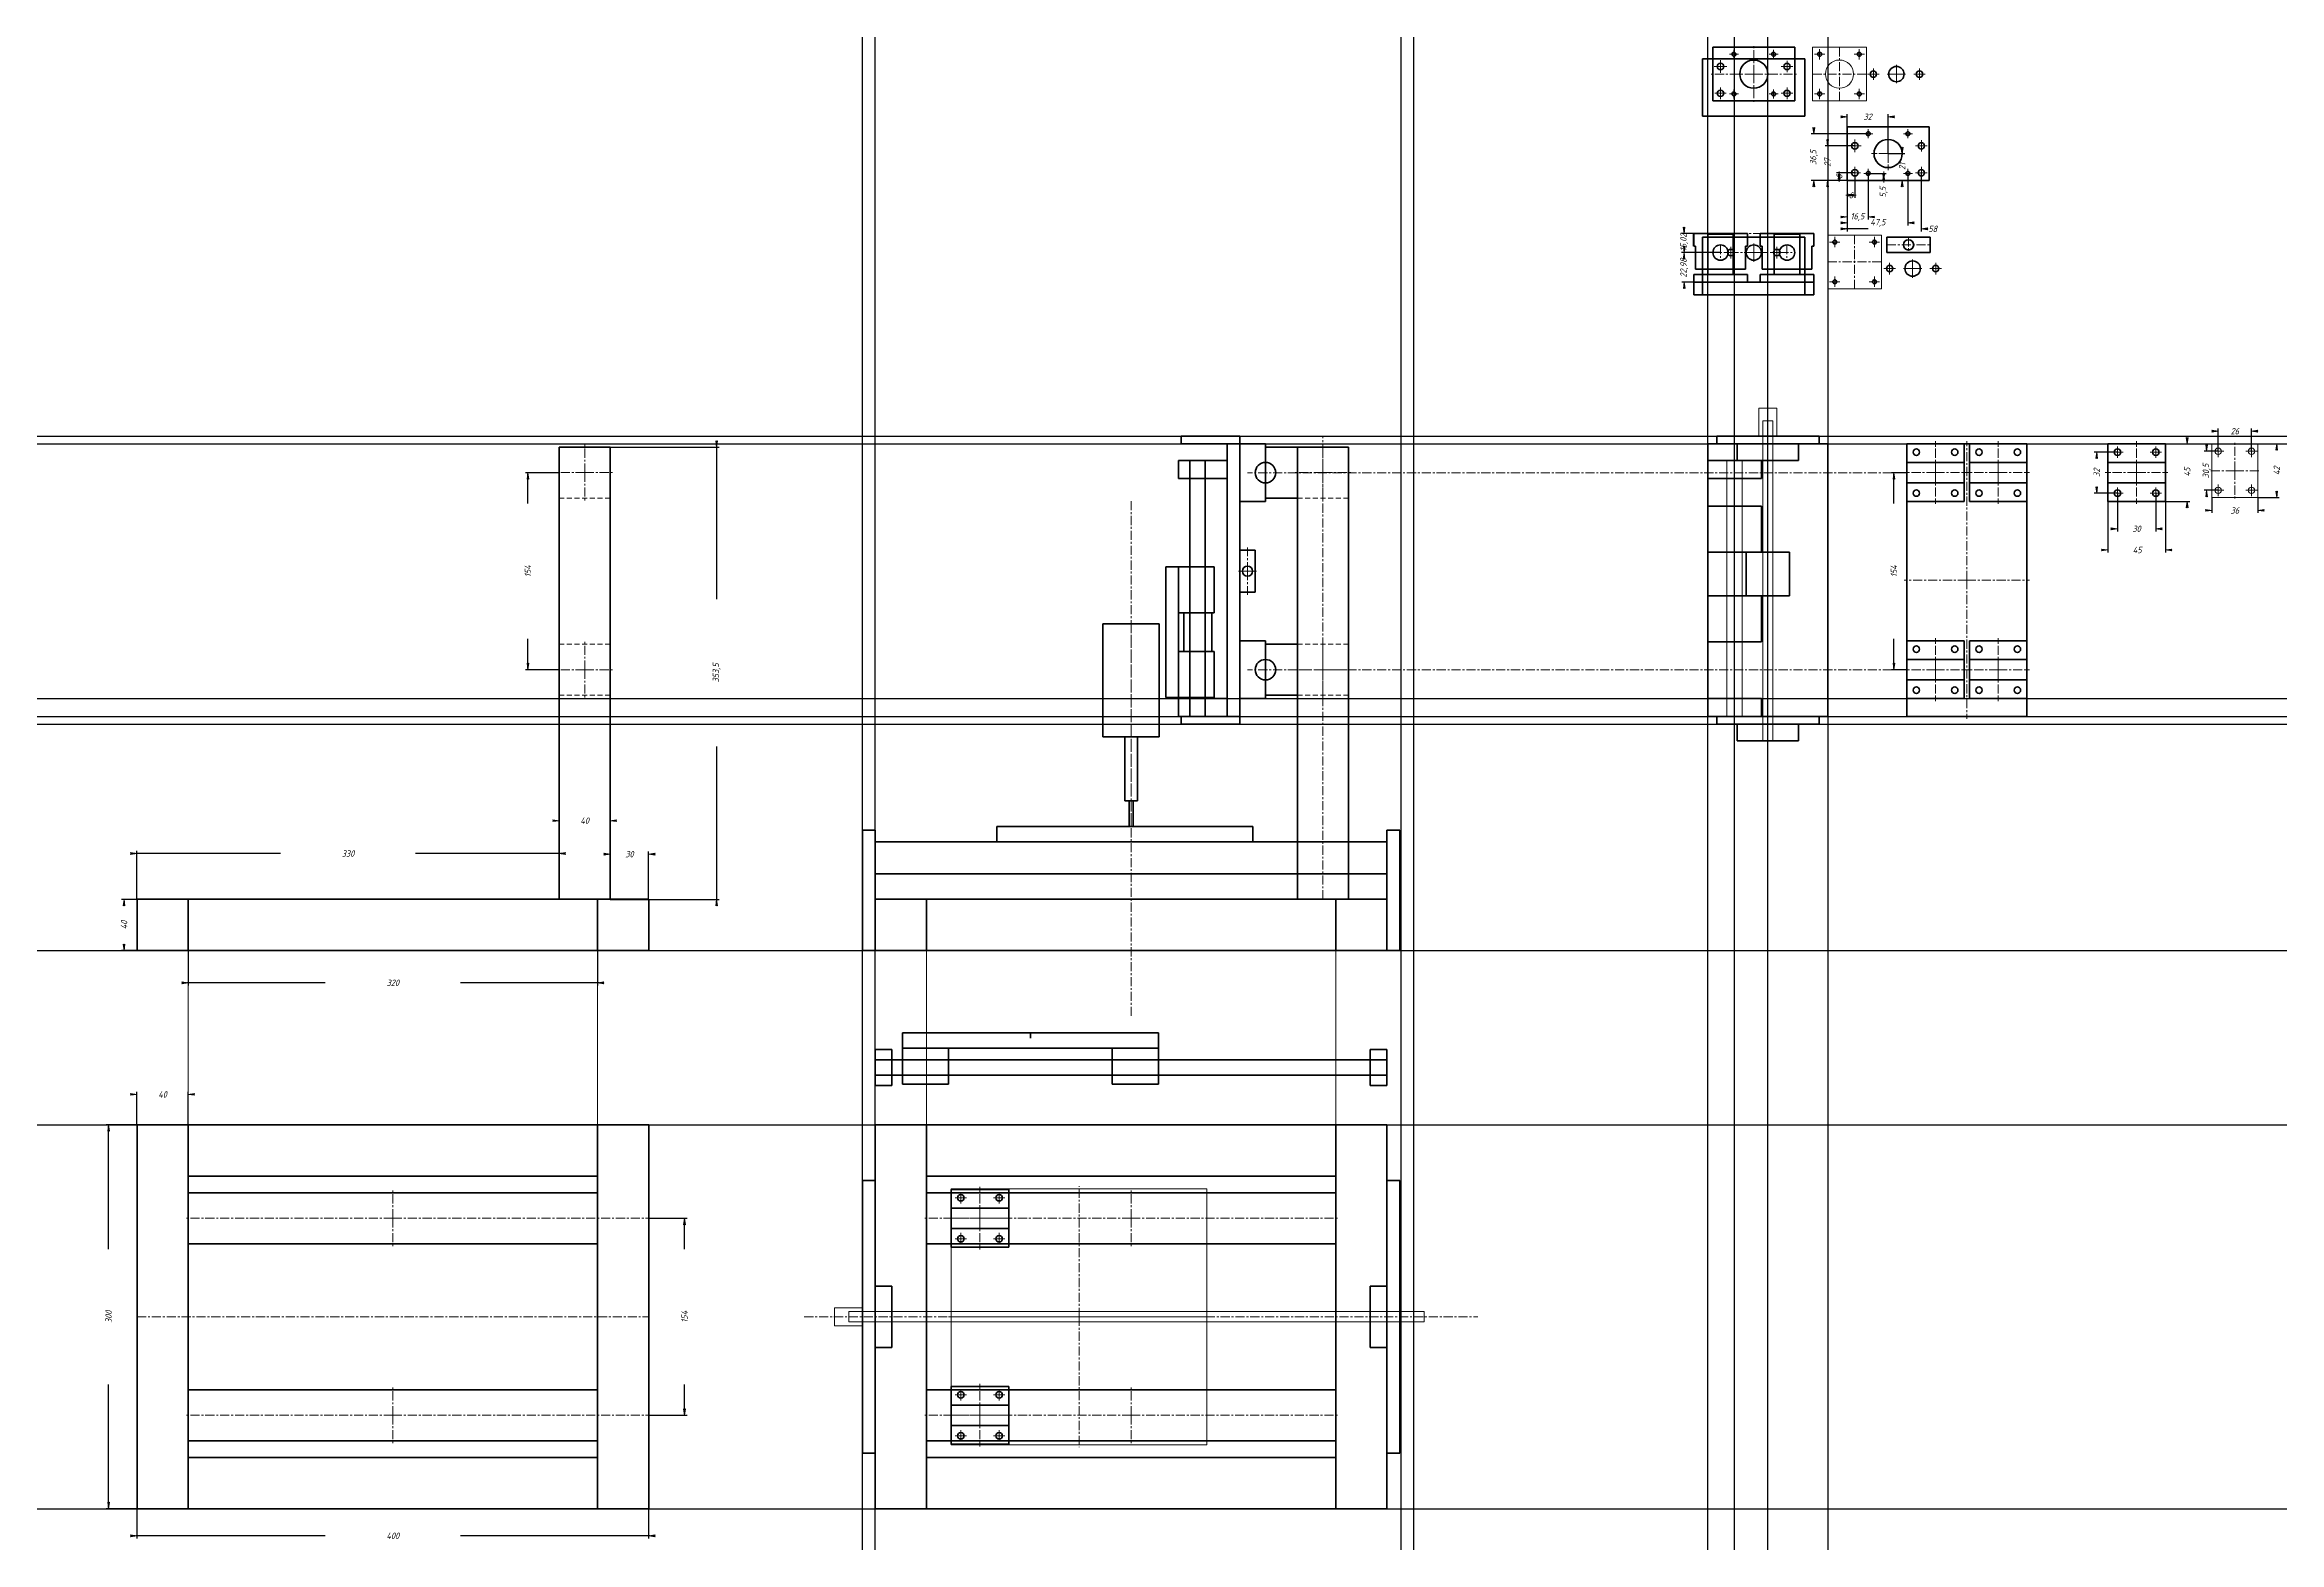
# Model space of a CAD drawing. Header units: millimetres. Extents: x -649 to 1098, y -26 to 1144.
import ezdxf

# ---------------------------------------------------------------- set-up
doc = ezdxf.new("R2010")
doc.units = ezdxf.units.MM
for name, pattern in [('K5LT_AUXILIARY', [0]), ('K5LT_AXLED', [11.625, 7.125, -1.5, 1.5, -1.5]), ('K5LT_BASIC', [0]), ('K5LT_DASHED', [6, 4, -2]), ('K5LT_REINFORCED', [0]), ('K5LT_THIN', [0]), ('K5LT_THIN_INCLUDED_TO_HATCHING', [0])]:
    doc.linetypes.add(name, pattern=pattern)
doc.styles.add('KDIMTEXTSTYLE', font='GOST_AU.SHX', dxfattribs={"width": 0.96, "oblique": 15, "height": 5})
doc.dimstyles.new('KDIMSTYLE (1.00)', dxfattribs={"dimtxt": 5, "dimasz": 1, "dimexe": 2, "dimexo": 0, "dimgap": 1, "dimtad": 1, "dimtxsty": 'KDIMTEXTSTYLE', "dimsah": 1, "dimcen": 0, "dimdle": 1, "dimadec": 0, "dimazin": 0, "dimtfac": 0.667, "dimtmove": 0, "dimatfit": 3, "dimfxl": 1, "dimtvp": 1, "dimtolj": 1, "dimtzin": 0, "dimarcsym": 0})

msp = doc.modelspace()

# ---------------------------------------------------------------- blocks, each defined once
blk = doc.blocks.new('U0')
at = {"color": 134, "linetype": 'K5LT_REINFORCED', "lineweight": 100, "true_color": 0x009696}
for p, q in [((40, 300), (0, 300)), ((0, 300), (0, 0)), ((40, 0), (40, 300)), ((0, 0), (40, 0))]:
    blk.add_line(p, q, dxfattribs=at)
blk = doc.blocks.new('U1')
at = {"color": 134, "linetype": 'K5LT_REINFORCED', "lineweight": 100, "true_color": 0x009696}
for p, q in [((400, 300), (360, 300)), ((360, 300), (360, 0)), ((400, 0), (400, 300)), ((360, 0), (400, 0))]:
    blk.add_line(p, q, dxfattribs=at)
blk = doc.blocks.new('U2')
at = {"color": 134, "linetype": 'K5LT_REINFORCED', "lineweight": 100, "true_color": 0x009696}
for p, q in [((360, 39.9), (40, 39.9)), ((40, 39.9), (40, -0.1)), ((360, -0.1), (360, 39.9)), ((40, -0.1), (360, -0.1))]:
    blk.add_line(p, q, dxfattribs=at)
blk = doc.blocks.new('U3')
at = {"color": 134, "linetype": 'K5LT_REINFORCED', "lineweight": 100, "true_color": 0x009696}
for p, q in [((0, 476.3), (40, 476.3)), ((0, 436.3), (0, 476.3)), ((40, 476.3), (40, 436.3)), ((40, 436.3), (0, 436.3))]:
    blk.add_line(p, q, dxfattribs=at)
blk = doc.blocks.new('U4')
at = {"color": 134, "linetype": 'K5LT_REINFORCED', "lineweight": 100, "true_color": 0x009696}
for p, q in [((400, 476.3), (360, 476.3)), ((360, 476.3), (360, 436.3)), ((400, 436.3), (400, 476.3)), ((360, 436.3), (400, 436.3))]:
    blk.add_line(p, q, dxfattribs=at)
blk = doc.blocks.new('U5')
at = {"color": 5, "linetype": 'K5LT_BASIC', "lineweight": 60, "true_color": 0x0000ff}
for p, q in [((639.8, 958.8), (733.8, 958.8)), ((639.8, 948.8), (639.8, 958.8)), ((733.8, 948.8), (639.8, 948.8)), ((733.8, 958.8), (733.8, 948.8))]:
    blk.add_line(p, q, dxfattribs=at)
blk = doc.blocks.new('U6')
at = {"color": 5, "linetype": 'K5LT_BASIC', "lineweight": 60, "true_color": 0x0000ff}
for p, q in [((726.8, 993.8), (646.8, 993.8)), ((646.8, 993.8), (646.8, 948.8)), ((726.8, 948.8), (726.8, 993.8)), ((646.8, 948.8), (726.8, 948.8))]:
    blk.add_line(p, q, dxfattribs=at)
blk = doc.blocks.new('U7')
at = {"color": 5, "linetype": 'K5LT_BASIC', "lineweight": 60, "true_color": 0x0000ff}
for p, q in [((726.8, 1133.3), (646.8, 1133.3)), ((646.8, 1133.3), (646.8, 1088.3)), ((726.8, 1088.3), (726.8, 1133.3)), ((646.8, 1088.3), (726.8, 1088.3))]:
    blk.add_line(p, q, dxfattribs=at)
blk = doc.blocks.new('U8')
at = {"color": 5, "linetype": 'K5LT_BASIC', "lineweight": 60, "true_color": 0x0000ff}
for p, q in [((-10, 256.5), (0, 256.5)), ((-10, 43.5), (-10, 256.5)), ((0, 256.5), (0, 43.5)), ((0, 43.5), (-10, 43.5))]:
    blk.add_line(p, q, dxfattribs=at)
blk = doc.blocks.new('U9')
at = {"color": 5, "linetype": 'K5LT_BASIC', "lineweight": 60, "true_color": 0x0000ff}
for p, q in [((410, 256.5), (400, 256.5)), ((400, 256.5), (400, 43.5)), ((410, 43.5), (410, 256.5)), ((400, 43.5), (410, 43.5))]:
    blk.add_line(p, q, dxfattribs=at)
blk = doc.blocks.new('U10')
at = {"color": 7, "linetype": 'K5LT_THIN_INCLUDED_TO_HATCHING', "lineweight": 18}
for p, q in [((429.2, 154), (-20.8, 154)), ((-20.8, 154), (-20.8, 146)), ((-20.8, 146), (429.2, 146)), ((429.2, 146), (429.2, 154))]:
    blk.add_line(p, q, dxfattribs=at)
blk = doc.blocks.new('U11')
at = {"color": 5, "linetype": 'K5LT_BASIC', "lineweight": 60, "true_color": 0x0000ff}
for p, q in [((0, 174), (13, 174)), ((0, 126), (0, 174)), ((13, 174), (13, 126)), ((13, 126), (0, 126))]:
    blk.add_line(p, q, dxfattribs=at)
blk = doc.blocks.new('U12')
at = {"color": 5, "linetype": 'K5LT_BASIC', "lineweight": 60, "true_color": 0x0000ff}
for p, q in [((387, 174), (400, 174)), ((387, 126), (387, 174)), ((400, 174), (400, 126)), ((400, 126), (387, 126))]:
    blk.add_line(p, q, dxfattribs=at)
blk = doc.blocks.new('U13')
at = {"color": 7, "linetype": 'K5LT_THIN', "lineweight": 18}
for p, q in [((-32, 157), (-10, 157)), ((-32, 143), (-32, 157)), ((-10, 143), (-32, 143)), ((-10, 157), (-10, 143))]:
    blk.add_line(p, q, dxfattribs=at)
blk = doc.blocks.new('U14')
at = {"color": 134, "linetype": 'K5LT_REINFORCED', "lineweight": 100, "true_color": 0x009696}
for p, q in [((40, 300), (360, 300)), ((40, 260), (40, 300)), ((360, 300), (360, 260)), ((360, 260), (40, 260))]:
    blk.add_line(p, q, dxfattribs=at)
blk = doc.blocks.new('U15')
at = {"color": 134, "linetype": 'K5LT_REINFORCED', "lineweight": 100, "true_color": 0x009696}
for p, q in [((0, 476.3), (400, 476.3)), ((0, 436.3), (0, 476.3)), ((400, 476.3), (400, 436.3)), ((400, 436.3), (0, 436.3))]:
    blk.add_line(p, q, dxfattribs=at)
blk = doc.blocks.new('U16')
at = {"color": 5, "linetype": 'K5LT_BASIC', "lineweight": 60, "true_color": 0x0000ff}
for p, q in [((-10, 436.3), (-10, 530.3)), ((-10, 530.3), (0, 530.3)), ((0, 530.3), (0, 436.3)), ((0, 436.3), (-10, 436.3))]:
    blk.add_line(p, q, dxfattribs=at)
blk = doc.blocks.new('U17')
at = {"color": 5, "linetype": 'K5LT_BASIC', "lineweight": 60, "true_color": 0x0000ff}
for p, q in [((410, 530.3), (400, 530.3)), ((400, 530.3), (400, 436.3)), ((410, 436.3), (410, 530.3)), ((400, 436.3), (410, 436.3))]:
    blk.add_line(p, q, dxfattribs=at)
blk = doc.blocks.new('U18')
at = {"color": 7, "linetype": 'K5LT_THIN', "lineweight": 18}
for p, q in [((59.3, 250), (259.3, 250)), ((59.3, 50), (59.3, 250)), ((259.3, 250), (259.3, 50)), ((259.3, 50), (59.3, 50))]:
    blk.add_line(p, q, dxfattribs=at)
blk = doc.blocks.new('U19')
at = {"color": 5, "linetype": 'K5LT_BASIC', "lineweight": 60, "true_color": 0x0000ff}
for p, q in [((13, 358.9), (0, 358.9)), ((0, 358.9), (0, 330.9)), ((13, 330.9), (13, 358.9)), ((0, 330.9), (13, 330.9))]:
    blk.add_line(p, q, dxfattribs=at)
blk = doc.blocks.new('U20')
at = {"color": 5, "linetype": 'K5LT_BASIC', "lineweight": 60, "true_color": 0x0000ff}
for p, q in [((400, 350.9), (0, 350.9)), ((0, 350.9), (0, 338.9)), ((400, 338.9), (400, 350.9)), ((0, 338.9), (400, 338.9))]:
    blk.add_line(p, q, dxfattribs=at)
blk = doc.blocks.new('U21')
at = {"color": 5, "linetype": 'K5LT_BASIC', "lineweight": 60, "true_color": 0x0000ff}
for p, q in [((400, 358.9), (387, 358.9)), ((387, 358.9), (387, 330.9)), ((400, 330.9), (400, 358.9)), ((387, 330.9), (400, 330.9))]:
    blk.add_line(p, q, dxfattribs=at)
blk = doc.blocks.new('U22')
at = {"color": 5, "linetype": 'K5LT_BASIC', "lineweight": 60, "true_color": 0x0000ff}
for p, q in [((650.8, 832.3), (744.8, 832.3)), ((650.8, 619.3), (650.8, 832.3)), ((744.8, 832.3), (744.8, 619.3)), ((744.8, 619.3), (650.8, 619.3))]:
    blk.add_line(p, q, dxfattribs=at)
blk = doc.blocks.new('U23')
at = {"color": 5, "linetype": 'K5LT_BASIC', "lineweight": 60, "true_color": 0x0000ff}
for p, q in [((657.8, 838.3), (737.8, 838.3)), ((657.8, 832.3), (657.8, 838.3)), ((737.8, 832.3), (657.8, 832.3)), ((737.8, 838.3), (737.8, 832.3))]:
    blk.add_line(p, q, dxfattribs=at)
blk = doc.blocks.new('U24')
at = {"color": 5, "linetype": 'K5LT_BASIC', "lineweight": 60, "true_color": 0x0000ff}
for p, q in [((657.8, 619.3), (737.8, 619.3)), ((657.8, 613.3), (657.8, 619.3)), ((737.8, 613.3), (657.8, 613.3)), ((737.8, 619.3), (737.8, 613.3))]:
    blk.add_line(p, q, dxfattribs=at)
blk = doc.blocks.new('U25')
at = {"color": 134, "linetype": 'K5LT_REINFORCED', "lineweight": 100, "true_color": 0x009696}
for p, q in [((673.8, 613.3), (721.8, 613.3)), ((673.8, 600.3), (673.8, 613.3)), ((721.8, 613.3), (721.8, 600.3)), ((721.8, 600.3), (673.8, 600.3))]:
    blk.add_line(p, q, dxfattribs=at)
blk = doc.blocks.new('U26')
at = {"color": 7, "linetype": 'K5LT_THIN', "lineweight": 18}
for p, q in [((701.8, 850.3), (693.8, 850.3)), ((693.8, 850.3), (693.8, 600.3)), ((701.8, 600.3), (701.8, 850.3)), ((693.8, 600.3), (701.8, 600.3))]:
    blk.add_line(p, q, dxfattribs=at)
blk = doc.blocks.new('U27')
at = {"color": 7, "linetype": 'K5LT_THIN', "lineweight": 18}
for p, q in [((665.8, 819.3), (677.8, 819.3)), ((665.8, 619.3), (665.8, 819.3)), ((677.8, 819.3), (677.8, 619.3)), ((677.8, 619.3), (665.8, 619.3))]:
    blk.add_line(p, q, dxfattribs=at)
blk = doc.blocks.new('U28')
at = {"color": 134, "linetype": 'K5LT_REINFORCED', "lineweight": 100, "true_color": 0x009696}
for p, q in [((673.8, 832.3), (721.8, 832.3)), ((673.8, 819.3), (673.8, 832.3)), ((721.8, 832.3), (721.8, 819.3)), ((721.8, 819.3), (673.8, 819.3))]:
    blk.add_line(p, q, dxfattribs=at)
blk = doc.blocks.new('U29')
at = {"color": 7, "linetype": 'K5LT_THIN', "lineweight": 18}
for p, q in [((704.8, 860.3), (690.8, 860.3)), ((690.8, 860.3), (690.8, 838.3)), ((704.8, 838.3), (704.8, 860.3)), ((690.8, 838.3), (704.8, 838.3))]:
    blk.add_line(p, q, dxfattribs=at)
blk = doc.blocks.new('U30')
at = {"color": 134, "linetype": 'K5LT_REINFORCED', "lineweight": 100, "true_color": 0x009696}
for p, q in [((650.8, 819.3), (692.8, 819.3)), ((650.8, 805.3), (650.8, 819.3)), ((692.8, 805.3), (650.8, 805.3)), ((692.8, 819.3), (692.8, 805.3))]:
    blk.add_line(p, q, dxfattribs=at)
blk = doc.blocks.new('U31')
at = {"color": 134, "linetype": 'K5LT_REINFORCED', "lineweight": 100, "true_color": 0x009696}
for p, q in [((650.8, 633.3), (692.8, 633.3)), ((650.8, 619.3), (650.8, 633.3)), ((692.8, 633.3), (692.8, 619.3)), ((692.8, 619.3), (650.8, 619.3))]:
    blk.add_line(p, q, dxfattribs=at)
blk = doc.blocks.new('U32')
at = {"color": 5, "linetype": 'K5LT_BASIC', "lineweight": 60, "true_color": 0x0000ff}
for p, q in [((806.4, 832.3), (900.4, 832.3)), ((806.4, 619.3), (806.4, 832.3)), ((900.4, 832.3), (900.4, 619.3)), ((900.4, 619.3), (806.4, 619.3))]:
    blk.add_line(p, q, dxfattribs=at)
blk = doc.blocks.new('U33')
at = {"color": 134, "linetype": 'K5LT_REINFORCED', "lineweight": 100, "true_color": 0x009696}
for p, q in [((370, 829.8), (330, 829.8)), ((330, 829.8), (330, 476.3)), ((370, 476.3), (370, 829.8)), ((330, 476.3), (370, 476.3))]:
    blk.add_line(p, q, dxfattribs=at)
blk = doc.blocks.new('U34')
at = {"color": 7, "linetype": 'K5LT_DASHED', "lineweight": 18}
for p, q in [((370, 829.8), (330, 829.8)), ((330, 829.8), (330, 789.8)), ((370, 789.8), (370, 829.8)), ((330, 789.8), (370, 789.8))]:
    blk.add_line(p, q, dxfattribs=at)
blk = doc.blocks.new('U35')
at = {"color": 7, "linetype": 'K5LT_DASHED', "lineweight": 18}
for p, q in [((370, 675.8), (330, 675.8)), ((330, 675.8), (330, 635.8)), ((370, 635.8), (370, 675.8)), ((330, 635.8), (370, 635.8))]:
    blk.add_line(p, q, dxfattribs=at)
blk = doc.blocks.new('U36')
at = {"color": 5, "linetype": 'K5LT_BASIC', "lineweight": 60, "true_color": 0x0000ff}
for p, q in [((285, 832.3), (275, 832.3)), ((275, 832.3), (275, 619.3)), ((285, 619.3), (285, 832.3)), ((275, 619.3), (285, 619.3))]:
    blk.add_line(p, q, dxfattribs=at)
blk = doc.blocks.new('U37')
at = {"color": 5, "linetype": 'K5LT_BASIC', "lineweight": 60, "true_color": 0x0000ff}
for p, q in [((275, 819.3), (237, 819.3)), ((237, 819.3), (237, 805.3)), ((237, 805.3), (275, 805.3)), ((275, 805.3), (275, 819.3))]:
    blk.add_line(p, q, dxfattribs=at)
blk = doc.blocks.new('U38')
at = {"color": 5, "linetype": 'K5LT_BASIC', "lineweight": 60, "true_color": 0x0000ff}
for p, q in [((237, 619.3), (237, 633.3)), ((237, 633.3), (275, 633.3)), ((275, 633.3), (275, 619.3)), ((275, 619.3), (237, 619.3))]:
    blk.add_line(p, q, dxfattribs=at)
blk = doc.blocks.new('U39')
at = {"color": 5, "linetype": 'K5LT_BASIC', "lineweight": 60, "true_color": 0x0000ff}
for p, q in [((246, 819.3), (258, 819.3)), ((246, 619.3), (246, 819.3)), ((258, 819.3), (258, 619.3)), ((258, 619.3), (246, 619.3))]:
    blk.add_line(p, q, dxfattribs=at)
blk = doc.blocks.new('U40')
at = {"color": 5, "linetype": 'K5LT_BASIC', "lineweight": 60, "true_color": 0x0000ff}
for p, q in [((285, 619.3), (239, 619.3)), ((239, 619.3), (239, 613.3)), ((239, 613.3), (285, 613.3)), ((285, 613.3), (285, 619.3))]:
    blk.add_line(p, q, dxfattribs=at)
blk = doc.blocks.new('U41')
at = {"color": 5, "linetype": 'K5LT_BASIC', "lineweight": 60, "true_color": 0x0000ff}
for p, q in [((239, 832.3), (239, 838.3)), ((239, 838.3), (285, 838.3)), ((285, 832.3), (239, 832.3)), ((285, 838.3), (285, 832.3))]:
    blk.add_line(p, q, dxfattribs=at)
blk = doc.blocks.new('U42')
at = {"color": 134, "linetype": 'K5LT_REINFORCED', "lineweight": 100, "true_color": 0x009696}
for p, q in [((285, 749.3), (297, 749.3)), ((285, 716.3), (285, 749.3)), ((297, 749.3), (297, 716.3)), ((297, 716.3), (285, 716.3))]:
    blk.add_line(p, q, dxfattribs=at)
blk = doc.blocks.new('U43')
at = {"color": 5, "linetype": 'K5LT_BASIC', "lineweight": 60, "true_color": 0x0000ff}
for p, q in [((227, 634.1), (227, 736.1)), ((227, 736.1), (237, 736.1)), ((237, 736.1), (237, 634.1)), ((237, 634.1), (227, 634.1))]:
    blk.add_line(p, q, dxfattribs=at)
blk = doc.blocks.new('U44')
at = {"color": 5, "linetype": 'K5LT_BASIC', "lineweight": 60, "true_color": 0x0000ff}
for p, q in [((241.1, 700.1), (263.1, 700.1)), ((241.1, 670.1), (241.1, 700.1)), ((263.1, 700.1), (263.1, 670.1)), ((263.1, 670.1), (241.1, 670.1))]:
    blk.add_line(p, q, dxfattribs=at)
blk = doc.blocks.new('U45')
at = {"color": 5, "linetype": 'K5LT_BASIC', "lineweight": 60, "true_color": 0x0000ff}
for p, q in [((237, 736.1), (265, 736.1)), ((237, 700.1), (237, 736.1)), ((265, 736.1), (265, 700.1)), ((265, 700.1), (237, 700.1))]:
    blk.add_line(p, q, dxfattribs=at)
blk = doc.blocks.new('U46')
at = {"color": 5, "linetype": 'K5LT_BASIC', "lineweight": 60, "true_color": 0x0000ff}
for p, q in [((237, 670.1), (265, 670.1)), ((237, 634.1), (237, 670.1)), ((265, 670.1), (265, 634.1)), ((265, 634.1), (237, 634.1))]:
    blk.add_line(p, q, dxfattribs=at)
blk = doc.blocks.new('U47')
at = {"color": 134, "linetype": 'K5LT_REINFORCED', "lineweight": 100, "true_color": 0x009696}
for p, q in [((40, 247), (360, 247)), ((40, 207), (40, 247)), ((360, 247), (360, 207)), ((360, 207), (40, 207))]:
    blk.add_line(p, q, dxfattribs=at)
blk = doc.blocks.new('U48')
at = {"color": 134, "linetype": 'K5LT_REINFORCED', "lineweight": 100, "true_color": 0x009696}
for p, q in [((40, 93), (360, 93)), ((40, 53), (40, 93)), ((360, 93), (360, 53)), ((360, 53), (40, 53))]:
    blk.add_line(p, q, dxfattribs=at)
blk = doc.blocks.new('U49')
at = {"color": 134, "linetype": 'K5LT_REINFORCED', "lineweight": 100, "true_color": 0x009696}
for p, q in [((-537.2, 300), (-577.2, 300)), ((-577.2, 300), (-577.2, 0)), ((-537.2, 0), (-537.2, 300)), ((-577.2, 0), (-537.2, 0))]:
    blk.add_line(p, q, dxfattribs=at)
blk = doc.blocks.new('U50')
at = {"color": 134, "linetype": 'K5LT_REINFORCED', "lineweight": 100, "true_color": 0x009696}
for p, q in [((-177.2, 300), (-217.2, 300)), ((-217.2, 300), (-217.2, 0)), ((-177.2, 0), (-177.2, 300)), ((-217.2, 0), (-177.2, 0))]:
    blk.add_line(p, q, dxfattribs=at)
blk = doc.blocks.new('U51')
at = {"color": 134, "linetype": 'K5LT_REINFORCED', "lineweight": 100, "true_color": 0x009696}
for p, q in [((-217.2, 39.9), (-537.2, 39.9)), ((-537.2, 39.9), (-537.2, -0.1)), ((-217.2, -0.1), (-217.2, 39.9)), ((-537.2, -0.1), (-217.2, -0.1))]:
    blk.add_line(p, q, dxfattribs=at)
blk = doc.blocks.new('U52')
at = {"color": 134, "linetype": 'K5LT_REINFORCED', "lineweight": 100, "true_color": 0x009696}
for p, q in [((-577.2, 476.3), (-537.2, 476.3)), ((-577.2, 436.3), (-577.2, 476.3)), ((-537.2, 476.3), (-537.2, 436.3)), ((-537.2, 436.3), (-577.2, 436.3))]:
    blk.add_line(p, q, dxfattribs=at)
blk = doc.blocks.new('U53')
at = {"color": 134, "linetype": 'K5LT_REINFORCED', "lineweight": 100, "true_color": 0x009696}
for p, q in [((-177.2, 476.3), (-217.2, 476.3)), ((-217.2, 476.3), (-217.2, 436.3)), ((-177.2, 436.3), (-177.2, 476.3)), ((-217.2, 436.3), (-177.2, 436.3))]:
    blk.add_line(p, q, dxfattribs=at)
blk = doc.blocks.new('U54')
at = {"color": 134, "linetype": 'K5LT_REINFORCED', "lineweight": 100, "true_color": 0x009696}
for p, q in [((-537.2, 300), (-217.2, 300)), ((-537.2, 260), (-537.2, 300)), ((-217.2, 300), (-217.2, 260)), ((-217.2, 260), (-537.2, 260))]:
    blk.add_line(p, q, dxfattribs=at)
blk = doc.blocks.new('U55')
at = {"color": 134, "linetype": 'K5LT_REINFORCED', "lineweight": 100, "true_color": 0x009696}
for p, q in [((-577.2, 476.3), (-177.2, 476.3)), ((-577.2, 436.3), (-577.2, 476.3)), ((-177.2, 476.3), (-177.2, 436.3)), ((-177.2, 436.3), (-577.2, 436.3))]:
    blk.add_line(p, q, dxfattribs=at)
blk = doc.blocks.new('U56')
at = {"color": 134, "linetype": 'K5LT_REINFORCED', "lineweight": 100, "true_color": 0x009696}
for p, q in [((-207.2, 829.8), (-247.2, 829.8)), ((-247.2, 829.8), (-247.2, 476.3)), ((-207.2, 476.3), (-207.2, 829.8)), ((-247.2, 476.3), (-207.2, 476.3))]:
    blk.add_line(p, q, dxfattribs=at)
blk = doc.blocks.new('U57')
at = {"color": 7, "linetype": 'K5LT_DASHED', "lineweight": 18}
for p, q in [((-207.2, 829.8), (-247.2, 829.8)), ((-247.2, 829.8), (-247.2, 789.8)), ((-207.2, 789.8), (-207.2, 829.8)), ((-247.2, 789.8), (-207.2, 789.8))]:
    blk.add_line(p, q, dxfattribs=at)
blk = doc.blocks.new('U58')
at = {"color": 7, "linetype": 'K5LT_DASHED', "lineweight": 18}
for p, q in [((-207.2, 675.8), (-247.2, 675.8)), ((-247.2, 675.8), (-247.2, 635.8)), ((-207.2, 635.8), (-207.2, 675.8)), ((-247.2, 635.8), (-207.2, 635.8))]:
    blk.add_line(p, q, dxfattribs=at)
blk = doc.blocks.new('U59')
at = {"color": 134, "linetype": 'K5LT_REINFORCED', "lineweight": 100, "true_color": 0x009696}
for p, q in [((-537.2, 247), (-217.2, 247)), ((-537.2, 207), (-537.2, 247)), ((-217.2, 247), (-217.2, 207)), ((-217.2, 207), (-537.2, 207))]:
    blk.add_line(p, q, dxfattribs=at)
blk = doc.blocks.new('U60')
at = {"color": 134, "linetype": 'K5LT_REINFORCED', "lineweight": 100, "true_color": 0x009696}
for p, q in [((-537.2, 93), (-217.2, 93)), ((-537.2, 53), (-537.2, 93)), ((-217.2, 93), (-217.2, 53)), ((-217.2, 53), (-537.2, 53))]:
    blk.add_line(p, q, dxfattribs=at)
blk = doc.blocks.new('U61')
at = {"color": 30, "linetype": 'K5LT_AXLED', "lineweight": 18, "true_color": 0xff8000}
for q in [(686.8, 1144.3), (652.8, 1121.3), (720.8, 1121.3), (686.8, 1098.3)]:
    blk.add_line((686.8, 1121.3), q, dxfattribs=at)
blk = doc.blocks.new('KDIMARROW_02')
blk.add_hatch(color=0).paths.add_polyline_path([(4.5, 0), (5, 0.7), (0, 0), (5, -0.7)])
at = {"color": 0, "linetype": 'K5LT_THIN', "lineweight": 18}
for p, q in [((0, 0), (-1, 0)), ((5, 0.7), (0, 0)), ((0, 0), (5, -0.7)), ((0, 0), (7, 0)), ((4.5, 0), (5, 0.7)), ((5, -0.7), (4.5, 0))]:
    blk.add_line(p, q, dxfattribs=at)
blk = doc.blocks.new('KDIMARROW_01')
blk.add_hatch(color=0).paths.add_polyline_path([(-5, -0.7), (0, 0), (-5, 0.7), (-4.5, 0)])
at = {"color": 0, "linetype": 'K5LT_THIN', "lineweight": 18}
for p, q in [((-4.5, 0), (-5, 0.7)), ((-5, 0.7), (0, 0)), ((0, 0), (-5, -0.7)), ((-5, -0.7), (-4.5, 0)), ((0, 0), (-1, 0))]:
    blk.add_line(p, q, dxfattribs=at)
blk = doc.blocks.new('U62')
at = {"color": 30, "linetype": 'K5LT_AXLED', "lineweight": 18, "true_color": 0xff8000}
for q in [(159.3, 252), (57.3, 150), (261.3, 150), (159.3, 48)]:
    blk.add_line((159.3, 150), q, dxfattribs=at)
blk = doc.blocks.new('U63')
at = {"color": 30, "linetype": 'K5LT_AXLED', "lineweight": 18, "true_color": 0xff8000}
for q in [(853.4, 834.3), (804.4, 725.8), (902.4, 725.8), (853.4, 617.3)]:
    blk.add_line((853.4, 725.8), q, dxfattribs=at)
blk = doc.blocks.new('U64')
at = {"color": 30, "linetype": 'K5LT_AXLED', "lineweight": 18, "true_color": 0xff8000}
for q in [(350, 831.8), (328, 809.8), (372, 809.8), (350, 787.8)]:
    blk.add_line((350, 809.8), q, dxfattribs=at)
blk = doc.blocks.new('U65')
at = {"color": 30, "linetype": 'K5LT_AXLED', "lineweight": 18, "true_color": 0xff8000}
for q in [(350, 677.8), (328, 655.8), (372, 655.8), (350, 633.8)]:
    blk.add_line((350, 655.8), q, dxfattribs=at)
blk = doc.blocks.new('U66')
at = {"color": 30, "linetype": 'K5LT_AXLED', "lineweight": 18, "true_color": 0xff8000}
for q in [(291, 751.3), (283, 732.8), (299, 732.8), (291, 714.3)]:
    blk.add_line((291, 732.8), q, dxfattribs=at)
blk = doc.blocks.new('U67')
at = {"color": 30, "linetype": 'K5LT_AXLED', "lineweight": 18, "true_color": 0xff8000}
for q in [(291, 738.8), (285, 732.8), (297, 732.8), (291, 726.8)]:
    blk.add_line((291, 732.8), q, dxfattribs=at)
blk = doc.blocks.new('U68')
at = {"color": 30, "linetype": 'K5LT_AXLED', "lineweight": 18, "true_color": 0xff8000}
for q in [(200, 249), (38, 227), (362, 227), (200, 205)]:
    blk.add_line((200, 227), q, dxfattribs=at)
blk = doc.blocks.new('U69')
at = {"color": 30, "linetype": 'K5LT_AXLED', "lineweight": 18, "true_color": 0xff8000}
for q in [(200, 95), (38, 73), (362, 73), (200, 51)]:
    blk.add_line((200, 73), q, dxfattribs=at)
blk = doc.blocks.new('U70')
at = {"color": 30, "linetype": 'K5LT_AXLED', "lineweight": 18, "true_color": 0xff8000}
for q in [(200, 95), (38, 73), (362, 73), (200, 51)]:
    blk.add_line((200, 73), q, dxfattribs=at)
blk = doc.blocks.new('U71')
at = {"color": 30, "linetype": 'K5LT_AXLED', "lineweight": 18, "true_color": 0xff8000}
for q in [(-227.2, 831.8), (-249.2, 809.8), (-205.2, 809.8), (-227.2, 787.8)]:
    blk.add_line((-227.2, 809.8), q, dxfattribs=at)
blk = doc.blocks.new('U72')
at = {"color": 30, "linetype": 'K5LT_AXLED', "lineweight": 18, "true_color": 0xff8000}
for q in [(-227.2, 677.8), (-249.2, 655.8), (-205.2, 655.8), (-227.2, 633.8)]:
    blk.add_line((-227.2, 655.8), q, dxfattribs=at)
blk = doc.blocks.new('U73')
at = {"color": 30, "linetype": 'K5LT_AXLED', "lineweight": 18, "true_color": 0xff8000}
for q in [(-377.2, 249), (-539.2, 227), (-175.2, 227), (-377.2, 205)]:
    blk.add_line((-377.2, 227), q, dxfattribs=at)
blk = doc.blocks.new('U74')
at = {"color": 30, "linetype": 'K5LT_AXLED', "lineweight": 18, "true_color": 0xff8000}
for q in [(-377.2, 95), (-539.2, 73), (-175.2, 73), (-377.2, 51)]:
    blk.add_line((-377.2, 73), q, dxfattribs=at)
blk = doc.blocks.new('U76')
at = {"color": 134, "linetype": 'K5LT_REINFORCED', "lineweight": 100, "true_color": 0x009696}
for p, q in [((681.8, 964.8), (639.8, 964.8)), ((639.8, 964.8), (639.8, 958.8)), ((681.8, 958.8), (681.8, 964.8)), ((639.8, 958.8), (681.8, 958.8))]:
    blk.add_line(p, q, dxfattribs=at)
blk = doc.blocks.new('U77')
at = {"color": 134, "linetype": 'K5LT_REINFORCED', "lineweight": 100, "true_color": 0x009696}
for p, q in [((650.8, 996.3), (670.8, 996.3)), ((650.8, 964.8), (650.8, 996.3)), ((670.8, 996.3), (670.8, 964.8)), ((670.8, 964.8), (650.8, 964.8))]:
    blk.add_line(p, q, dxfattribs=at)
blk = doc.blocks.new('U75')
at = {"color": 134, "linetype": 'K5LT_REINFORCED', "lineweight": 100, "true_color": 0x009696}
blk.add_circle((660.8, 981.8), 6, dxfattribs=at)
for name in ['U77', 'U76']:
    blk.add_blockref(name, (0, 0))
blk = doc.blocks.new('U79')
at = {"color": 134, "linetype": 'K5LT_REINFORCED', "lineweight": 100, "true_color": 0x009696}
for p, q in [((733.8, 964.8), (691.8, 964.8)), ((691.8, 964.8), (691.8, 958.8)), ((733.8, 958.8), (733.8, 964.8)), ((691.8, 958.8), (733.8, 958.8))]:
    blk.add_line(p, q, dxfattribs=at)
blk = doc.blocks.new('U80')
at = {"color": 134, "linetype": 'K5LT_REINFORCED', "lineweight": 100, "true_color": 0x009696}
for p, q in [((702.8, 996.3), (722.8, 996.3)), ((702.8, 964.8), (702.8, 996.3)), ((722.8, 996.3), (722.8, 964.8)), ((722.8, 964.8), (702.8, 964.8))]:
    blk.add_line(p, q, dxfattribs=at)
blk = doc.blocks.new('U78')
at = {"color": 134, "linetype": 'K5LT_REINFORCED', "lineweight": 100, "true_color": 0x009696}
blk.add_circle((712.8, 981.8), 6, dxfattribs=at)
for name in ['U80', 'U79']:
    blk.add_blockref(name, (0, 0))
blk = doc.blocks.new('U81')
at = {"color": 134, "linetype": 'K5LT_REINFORCED', "lineweight": 100, "true_color": 0x009696}
for p, q in [((639.8, 996.8), (639.8, 986.8)), ((660.8, 996.8), (639.8, 996.8)), ((660.8, 996.8), (681.8, 996.8)), ((681.8, 986.8), (681.8, 996.8)), ((639.8, 986.8), (641.3, 986.8)), ((641.3, 986.8), (641.3, 968.8)), ((680.3, 968.8), (680.3, 986.8)), ((680.3, 986.8), (681.8, 986.8)), ((641.3, 968.8), (680.3, 968.8))]:
    blk.add_line(p, q, dxfattribs=at)
blk = doc.blocks.new('U82')
at = {"color": 134, "linetype": 'K5LT_REINFORCED', "lineweight": 100, "true_color": 0x009696}
for p, q in [((691.8, 996.8), (691.8, 986.8)), ((712.8, 996.8), (691.8, 996.8)), ((712.8, 996.8), (733.8, 996.8)), ((733.8, 986.8), (733.8, 996.8)), ((691.8, 986.8), (693.3, 986.8)), ((693.3, 986.8), (693.3, 968.8)), ((732.3, 968.8), (732.3, 986.8)), ((732.3, 986.8), (733.8, 986.8)), ((693.3, 968.8), (732.3, 968.8))]:
    blk.add_line(p, q, dxfattribs=at)
blk = doc.blocks.new('U84')
at = {"color": 5, "linetype": 'K5LT_BASIC', "lineweight": 60, "true_color": 0x0000ff}
for p, q in [((790.8, 981.8), (790.8, 993.8)), ((790.8, 993.8), (824.8, 993.8)), ((824.8, 981.8), (790.8, 981.8)), ((824.8, 993.8), (824.8, 981.8))]:
    blk.add_line(p, q, dxfattribs=at)
blk = doc.blocks.new('U83')
at = {"color": 30, "linetype": 'K5LT_AXLED', "lineweight": 18, "true_color": 0xff8000}
for p, q in [((790.8, 987.8), (824.8, 987.8)), ((807.8, 993.8), (807.8, 981.8))]:
    blk.add_line(p, q, dxfattribs=at)
at = {"color": 5, "linetype": 'K5LT_BASIC', "lineweight": 60, "true_color": 0x0000ff}
blk.add_circle((807.8, 987.8), 4, dxfattribs=at)
blk.add_blockref('U84', (0, 0))
blk = doc.blocks.new('U86')
at = {"color": 30, "linetype": 'K5LT_AXLED', "lineweight": 18, "true_color": 0xff8000}
for q in [(746.1, 990), (750.1, 994), (754.1, 990), (750.1, 986)]:
    blk.add_line((750.1, 990), q, dxfattribs=at)
blk = doc.blocks.new('U87')
at = {"color": 30, "linetype": 'K5LT_AXLED', "lineweight": 18, "true_color": 0xff8000}
for q in [(777.1, 990), (781.1, 994), (785.1, 990), (781.1, 986)]:
    blk.add_line((781.1, 990), q, dxfattribs=at)
blk = doc.blocks.new('U88')
at = {"color": 30, "linetype": 'K5LT_AXLED', "lineweight": 18, "true_color": 0xff8000}
for q in [(781.1, 963), (777.1, 959), (785.1, 959), (781.1, 955)]:
    blk.add_line((781.1, 959), q, dxfattribs=at)
blk = doc.blocks.new('U89')
at = {"color": 30, "linetype": 'K5LT_AXLED', "lineweight": 18, "true_color": 0xff8000}
for q in [(750.1, 963), (746.1, 959), (754.1, 959), (750.1, 955)]:
    blk.add_line((750.1, 959), q, dxfattribs=at)
blk = doc.blocks.new('U85')
at = {"color": 7, "linetype": 'K5LT_THIN', "lineweight": 18}
for p, q in [((744.6, 974.5), (744.6, 995.5)), ((744.6, 995.5), (786.6, 995.5)), ((786.6, 995.5), (786.6, 953.5)), ((744.6, 953.5), (744.6, 974.5)), ((786.6, 953.5), (744.6, 953.5))]:
    blk.add_line(p, q, dxfattribs=at)
at = {"color": 30, "linetype": 'K5LT_AXLED', "lineweight": 18, "true_color": 0xff8000}
for p, q in [((765.6, 995.5), (765.6, 953.5)), ((786.6, 974.5), (744.6, 974.5))]:
    blk.add_line(p, q, dxfattribs=at)
at = {"color": 5, "linetype": 'K5LT_BASIC', "lineweight": 60, "true_color": 0x0000ff}
for centre in [(750.1, 990), (781.1, 990), (750.1, 959), (781.1, 959)]:
    blk.add_circle(centre, 1.5, dxfattribs=at)
for name in ['U86', 'U87', 'U89', 'U88']:
    blk.add_blockref(name, (0, 0))
blk = doc.blocks.new('U91')
at = {"color": 30, "linetype": 'K5LT_AXLED', "lineweight": 18, "true_color": 0xff8000}
for q in [(788.5, 969.3), (793, 973.8), (797.5, 969.3), (793, 964.8)]:
    blk.add_line((793, 969.3), q, dxfattribs=at)
blk = doc.blocks.new('U92')
at = {"color": 30, "linetype": 'K5LT_AXLED', "lineweight": 18, "true_color": 0xff8000}
for q in [(824.5, 969.3), (829, 973.8), (833.5, 969.3), (829, 964.8)]:
    blk.add_line((829, 969.3), q, dxfattribs=at)
blk = doc.blocks.new('U93')
at = {"color": 30, "linetype": 'K5LT_AXLED', "lineweight": 18, "true_color": 0xff8000}
for q in [(803, 969.3), (811, 977.3), (819, 969.3), (811, 961.3)]:
    blk.add_line((811, 969.3), q, dxfattribs=at)
blk = doc.blocks.new('U90')
at = {"color": 5, "linetype": 'K5LT_BASIC', "lineweight": 60, "true_color": 0x0000ff}
for centre, radius in [((793, 969.3), 2.5), ((811, 969.3), 6), ((829, 969.3), 2.5)]:
    blk.add_circle(centre, radius, dxfattribs=at)
for name in ['U91', 'U93', 'U92']:
    blk.add_blockref(name, (0, 0))
blk = doc.blocks.new('U95')
at = {"color": 30, "linetype": 'K5LT_AXLED', "lineweight": 18, "true_color": 0xff8000}
for q in [(664.3, 981.8), (668.8, 986.3), (673.3, 981.8), (668.8, 977.3)]:
    blk.add_line((668.8, 981.8), q, dxfattribs=at)
blk = doc.blocks.new('U96')
at = {"color": 30, "linetype": 'K5LT_AXLED', "lineweight": 18, "true_color": 0xff8000}
for q in [(700.3, 981.8), (704.8, 986.3), (709.3, 981.8), (704.8, 977.3)]:
    blk.add_line((704.8, 981.8), q, dxfattribs=at)
blk = doc.blocks.new('U97')
at = {"color": 30, "linetype": 'K5LT_AXLED', "lineweight": 18, "true_color": 0xff8000}
for q in [(678.8, 981.8), (686.8, 989.8), (694.8, 981.8), (686.8, 973.8)]:
    blk.add_line((686.8, 981.8), q, dxfattribs=at)
blk = doc.blocks.new('U94')
at = {"color": 5, "linetype": 'K5LT_BASIC', "lineweight": 60, "true_color": 0x0000ff}
for centre, radius in [((668.8, 981.8), 2.5), ((686.8, 981.8), 6), ((704.8, 981.8), 2.5)]:
    blk.add_circle(centre, radius, dxfattribs=at)
for name in ['U95', 'U97', 'U96']:
    blk.add_blockref(name, (0, 0))
blk = doc.blocks.new('U99')
at = {"color": 30, "linetype": 'K5LT_AXLED', "lineweight": 18, "true_color": 0xff8000}
for q in [(775.8, 1121.3), (780.3, 1125.8), (784.8, 1121.3), (780.3, 1116.8)]:
    blk.add_line((780.3, 1121.3), q, dxfattribs=at)
blk = doc.blocks.new('U100')
at = {"color": 30, "linetype": 'K5LT_AXLED', "lineweight": 18, "true_color": 0xff8000}
for q in [(811.8, 1121.3), (816.3, 1125.8), (820.8, 1121.3), (816.3, 1116.8)]:
    blk.add_line((816.3, 1121.3), q, dxfattribs=at)
blk = doc.blocks.new('U101')
at = {"color": 30, "linetype": 'K5LT_AXLED', "lineweight": 18, "true_color": 0xff8000}
for q in [(790.3, 1121.3), (798.3, 1129.3), (806.3, 1121.3), (798.3, 1113.3)]:
    blk.add_line((798.3, 1121.3), q, dxfattribs=at)
blk = doc.blocks.new('U98')
at = {"color": 5, "linetype": 'K5LT_BASIC', "lineweight": 60, "true_color": 0x0000ff}
for centre, radius in [((780.3, 1121.3), 2.5), ((798.3, 1121.3), 6), ((816.3, 1121.3), 2.5)]:
    blk.add_circle(centre, radius, dxfattribs=at)
for name in ['U99', 'U101', 'U100']:
    blk.add_blockref(name, (0, 0))
blk = doc.blocks.new('U104')
at = {"color": 30, "linetype": 'K5LT_AXLED', "lineweight": 18, "true_color": 0xff8000}
for q in [(734.3, 1136.8), (738.3, 1140.8), (742.3, 1136.8), (738.3, 1132.8)]:
    blk.add_line((738.3, 1136.8), q, dxfattribs=at)
blk = doc.blocks.new('U105')
at = {"color": 30, "linetype": 'K5LT_AXLED', "lineweight": 18, "true_color": 0xff8000}
for q in [(765.3, 1136.8), (769.3, 1140.8), (773.3, 1136.8), (769.3, 1132.8)]:
    blk.add_line((769.3, 1136.8), q, dxfattribs=at)
blk = doc.blocks.new('U106')
at = {"color": 30, "linetype": 'K5LT_AXLED', "lineweight": 18, "true_color": 0xff8000}
for q in [(765.3, 1105.8), (769.3, 1109.8), (773.3, 1105.8), (769.3, 1101.8)]:
    blk.add_line((769.3, 1105.8), q, dxfattribs=at)
blk = doc.blocks.new('U107')
at = {"color": 30, "linetype": 'K5LT_AXLED', "lineweight": 18, "true_color": 0xff8000}
for q in [(734.3, 1105.8), (738.3, 1109.8), (742.3, 1105.8), (738.3, 1101.8)]:
    blk.add_line((738.3, 1105.8), q, dxfattribs=at)
blk = doc.blocks.new('U103')
at = {"color": 7, "linetype": 'K5LT_THIN', "lineweight": 18}
for p, q in [((732.8, 1121.3), (732.8, 1142.3)), ((732.8, 1142.3), (774.8, 1142.3)), ((774.8, 1142.3), (774.8, 1100.3)), ((732.8, 1100.3), (732.8, 1121.3)), ((774.8, 1100.3), (732.8, 1100.3))]:
    blk.add_line(p, q, dxfattribs=at)
at = {"color": 30, "linetype": 'K5LT_AXLED', "lineweight": 18, "true_color": 0xff8000}
for p, q in [((753.8, 1142.3), (753.8, 1100.3)), ((774.8, 1121.3), (732.8, 1121.3))]:
    blk.add_line(p, q, dxfattribs=at)
at = {"color": 5, "linetype": 'K5LT_BASIC', "lineweight": 60, "true_color": 0x0000ff}
for centre in [(738.3, 1136.8), (769.3, 1136.8), (738.3, 1105.8), (769.3, 1105.8)]:
    blk.add_circle(centre, 1.5, dxfattribs=at)
for name in ['U104', 'U105', 'U107', 'U106']:
    blk.add_blockref(name, (0, 0))
blk = doc.blocks.new('U102')
at = {"color": 7, "linetype": 'K5LT_THIN', "lineweight": 18}
blk.add_circle((753.8, 1121.3), 11, dxfattribs=at)
blk.add_blockref('U103', (0, 0))
blk = doc.blocks.new('U109')
at = {"color": 134, "linetype": 'K5LT_REINFORCED', "lineweight": 100, "true_color": 0x009696}
for p, q in [((654.8, 1142.3), (718.8, 1142.3)), ((654.8, 1100.3), (654.8, 1142.3)), ((718.8, 1142.3), (718.8, 1100.3)), ((718.8, 1100.3), (654.8, 1100.3))]:
    blk.add_line(p, q, dxfattribs=at)
blk = doc.blocks.new('U110')
at = {"color": 30, "linetype": 'K5LT_AXLED', "lineweight": 18, "true_color": 0xff8000}
for q in [(655.8, 1127.3), (660.8, 1132.3), (665.8, 1127.3), (660.8, 1122.3)]:
    blk.add_line((660.8, 1127.3), q, dxfattribs=at)
blk = doc.blocks.new('U111')
at = {"color": 30, "linetype": 'K5LT_AXLED', "lineweight": 18, "true_color": 0xff8000}
for q in [(656.3, 1127.3), (660.8, 1131.8), (665.3, 1127.3), (660.8, 1122.8)]:
    blk.add_line((660.8, 1127.3), q, dxfattribs=at)
blk = doc.blocks.new('U112')
at = {"color": 30, "linetype": 'K5LT_AXLED', "lineweight": 18, "true_color": 0xff8000}
for q in [(656.3, 1106.3), (660.8, 1110.8), (665.3, 1106.3), (660.8, 1101.8)]:
    blk.add_line((660.8, 1106.3), q, dxfattribs=at)
blk = doc.blocks.new('U113')
at = {"color": 30, "linetype": 'K5LT_AXLED', "lineweight": 18, "true_color": 0xff8000}
for q in [(656.3, 1106.3), (660.8, 1110.8), (665.3, 1106.3), (660.8, 1101.8)]:
    blk.add_line((660.8, 1106.3), q, dxfattribs=at)
blk = doc.blocks.new('U114')
at = {"color": 30, "linetype": 'K5LT_AXLED', "lineweight": 18, "true_color": 0xff8000}
for q in [(656.3, 1106.3), (660.8, 1110.8), (665.3, 1106.3), (660.8, 1101.8)]:
    blk.add_line((660.8, 1106.3), q, dxfattribs=at)
blk = doc.blocks.new('U115')
at = {"color": 30, "linetype": 'K5LT_AXLED', "lineweight": 18, "true_color": 0xff8000}
for q in [(708.3, 1127.3), (712.8, 1131.8), (717.3, 1127.3), (712.8, 1122.8)]:
    blk.add_line((712.8, 1127.3), q, dxfattribs=at)
blk = doc.blocks.new('U116')
at = {"color": 30, "linetype": 'K5LT_AXLED', "lineweight": 18, "true_color": 0xff8000}
for q in [(708.3, 1106.3), (712.8, 1110.8), (717.3, 1106.3), (712.8, 1101.8)]:
    blk.add_line((712.8, 1106.3), q, dxfattribs=at)
blk = doc.blocks.new('U117')
at = {"color": 30, "linetype": 'K5LT_AXLED', "lineweight": 18, "true_color": 0xff8000}
for q in [(667.8, 1136.8), (671.3, 1140.3), (674.8, 1136.8), (671.3, 1133.3)]:
    blk.add_line((671.3, 1136.8), q, dxfattribs=at)
blk = doc.blocks.new('U118')
at = {"color": 30, "linetype": 'K5LT_AXLED', "lineweight": 18, "true_color": 0xff8000}
for q in [(667.8, 1105.8), (671.3, 1109.3), (674.8, 1105.8), (671.3, 1102.3)]:
    blk.add_line((671.3, 1105.8), q, dxfattribs=at)
blk = doc.blocks.new('U119')
at = {"color": 30, "linetype": 'K5LT_AXLED', "lineweight": 18, "true_color": 0xff8000}
for q in [(698.8, 1136.8), (702.3, 1140.3), (705.8, 1136.8), (702.3, 1133.3)]:
    blk.add_line((702.3, 1136.8), q, dxfattribs=at)
blk = doc.blocks.new('U120')
at = {"color": 30, "linetype": 'K5LT_AXLED', "lineweight": 18, "true_color": 0xff8000}
for q in [(698.8, 1105.8), (702.3, 1109.3), (705.8, 1105.8), (702.3, 1102.3)]:
    blk.add_line((702.3, 1105.8), q, dxfattribs=at)
blk = doc.blocks.new('U121')
at = {"color": 30, "linetype": 'K5LT_AXLED', "lineweight": 18, "true_color": 0xff8000}
for q in [(673.8, 1121.3), (686.8, 1134.3), (699.8, 1121.3), (686.8, 1108.3)]:
    blk.add_line((686.8, 1121.3), q, dxfattribs=at)
blk = doc.blocks.new('U108')
at = {"color": 134, "linetype": 'K5LT_REINFORCED', "lineweight": 100, "true_color": 0x009696}
for centre, radius in [((671.3, 1136.8), 1.5), ((702.3, 1136.8), 1.5), ((660.8, 1127.3), 2.5), ((686.8, 1121.3), 11), ((712.8, 1127.3), 2.5), ((660.8, 1106.3), 2.5), ((660.8, 1106.3), 2.5), ((660.8, 1106.3), 2.5), ((671.3, 1105.8), 1.5), ((702.3, 1105.8), 1.5), ((712.8, 1106.3), 2.5)]:
    blk.add_circle(centre, radius, dxfattribs=at)
for name in ['U109', 'U117', 'U119', 'U110', 'U111', 'U121', 'U115', 'U112', 'U113', 'U114', 'U118', 'U120', 'U116']:
    blk.add_blockref(name, (0, 0))
blk = doc.blocks.new('U123')
at = {"color": 134, "linetype": 'K5LT_REINFORCED', "lineweight": 100, "true_color": 0x009696}
for p, q in [((759.8, 1080.2), (823.8, 1080.2)), ((759.8, 1038.2), (759.8, 1080.2)), ((823.8, 1080.2), (823.8, 1038.2)), ((823.8, 1038.2), (759.8, 1038.2))]:
    blk.add_line(p, q, dxfattribs=at)
blk = doc.blocks.new('U124')
at = {"color": 30, "linetype": 'K5LT_AXLED', "lineweight": 18, "true_color": 0xff8000}
for q in [(765.8, 1070.2), (760.8, 1065.2), (770.8, 1065.2), (765.8, 1060.2)]:
    blk.add_line((765.8, 1065.2), q, dxfattribs=at)
blk = doc.blocks.new('U125')
at = {"color": 30, "linetype": 'K5LT_AXLED', "lineweight": 18, "true_color": 0xff8000}
for q in [(765.8, 1069.7), (761.3, 1065.2), (770.3, 1065.2), (765.8, 1060.7)]:
    blk.add_line((765.8, 1065.2), q, dxfattribs=at)
blk = doc.blocks.new('U126')
at = {"color": 30, "linetype": 'K5LT_AXLED', "lineweight": 18, "true_color": 0xff8000}
for q in [(765.8, 1048.7), (761.3, 1044.2), (770.3, 1044.2), (765.8, 1039.7)]:
    blk.add_line((765.8, 1044.2), q, dxfattribs=at)
blk = doc.blocks.new('U127')
at = {"color": 30, "linetype": 'K5LT_AXLED', "lineweight": 18, "true_color": 0xff8000}
for q in [(765.8, 1048.7), (761.3, 1044.2), (770.3, 1044.2), (765.8, 1039.7)]:
    blk.add_line((765.8, 1044.2), q, dxfattribs=at)
blk = doc.blocks.new('U128')
at = {"color": 30, "linetype": 'K5LT_AXLED', "lineweight": 18, "true_color": 0xff8000}
for q in [(765.8, 1048.7), (761.3, 1044.2), (770.3, 1044.2), (765.8, 1039.7)]:
    blk.add_line((765.8, 1044.2), q, dxfattribs=at)
blk = doc.blocks.new('U129')
at = {"color": 30, "linetype": 'K5LT_AXLED', "lineweight": 18, "true_color": 0xff8000}
for q in [(817.8, 1069.7), (813.3, 1065.2), (822.3, 1065.2), (817.8, 1060.7)]:
    blk.add_line((817.8, 1065.2), q, dxfattribs=at)
blk = doc.blocks.new('U130')
at = {"color": 30, "linetype": 'K5LT_AXLED', "lineweight": 18, "true_color": 0xff8000}
for q in [(817.8, 1048.7), (813.3, 1044.2), (822.3, 1044.2), (817.8, 1039.7)]:
    blk.add_line((817.8, 1044.2), q, dxfattribs=at)
blk = doc.blocks.new('U131')
at = {"color": 30, "linetype": 'K5LT_AXLED', "lineweight": 18, "true_color": 0xff8000}
for q in [(772.8, 1074.7), (776.3, 1078.2), (779.8, 1074.7), (776.3, 1071.2)]:
    blk.add_line((776.3, 1074.7), q, dxfattribs=at)
blk = doc.blocks.new('U132')
at = {"color": 30, "linetype": 'K5LT_AXLED', "lineweight": 18, "true_color": 0xff8000}
for q in [(772.8, 1043.7), (776.3, 1047.2), (779.8, 1043.7), (776.3, 1040.2)]:
    blk.add_line((776.3, 1043.7), q, dxfattribs=at)
blk = doc.blocks.new('U133')
at = {"color": 30, "linetype": 'K5LT_AXLED', "lineweight": 18, "true_color": 0xff8000}
for q in [(803.8, 1074.7), (807.3, 1078.2), (810.8, 1074.7), (807.3, 1071.2)]:
    blk.add_line((807.3, 1074.7), q, dxfattribs=at)
blk = doc.blocks.new('U134')
at = {"color": 30, "linetype": 'K5LT_AXLED', "lineweight": 18, "true_color": 0xff8000}
for q in [(803.8, 1043.7), (807.3, 1047.2), (810.8, 1043.7), (807.3, 1040.2)]:
    blk.add_line((807.3, 1043.7), q, dxfattribs=at)
blk = doc.blocks.new('U135')
at = {"color": 30, "linetype": 'K5LT_AXLED', "lineweight": 18, "true_color": 0xff8000}
for q in [(791.8, 1072.2), (778.8, 1059.2), (804.8, 1059.2), (791.8, 1046.2)]:
    blk.add_line((791.8, 1059.2), q, dxfattribs=at)
blk = doc.blocks.new('U122')
at = {"color": 134, "linetype": 'K5LT_REINFORCED', "lineweight": 100, "true_color": 0x009696}
for centre, radius in [((765.8, 1065.2), 2.5), ((776.3, 1074.7), 1.5), ((791.8, 1059.2), 11), ((807.3, 1074.7), 1.5), ((817.8, 1065.2), 2.5), ((765.8, 1044.2), 2.5), ((765.8, 1044.2), 2.5), ((765.8, 1044.2), 2.5), ((776.3, 1043.7), 1.5), ((807.3, 1043.7), 1.5), ((817.8, 1044.2), 2.5)]:
    blk.add_circle(centre, radius, dxfattribs=at)
for name in ['U123', 'U124', 'U125', 'U131', 'U135', 'U133', 'U129', 'U126', 'U127', 'U128', 'U130', 'U132', 'U134']:
    blk.add_blockref(name, (0, 0))
blk = doc.blocks.new('U137')
at = {"color": 5, "linetype": 'K5LT_BASIC', "lineweight": 60, "true_color": 0x0000ff}
for p, q in [((221.3, 371.9), (21.3, 371.9)), ((21.3, 371.9), (21.3, 359.9)), ((221.3, 359.9), (221.3, 371.9)), ((21.3, 359.9), (221.3, 359.9))]:
    blk.add_line(p, q, dxfattribs=at)
blk = doc.blocks.new('U138')
at = {"color": 5, "linetype": 'K5LT_BASIC', "lineweight": 60, "true_color": 0x0000ff}
for p, q in [((57.3, 359.9), (21.3, 359.9)), ((21.3, 359.9), (21.3, 331.9)), ((57.3, 331.9), (57.3, 359.9)), ((21.3, 331.9), (57.3, 331.9))]:
    blk.add_line(p, q, dxfattribs=at)
blk = doc.blocks.new('U139')
at = {"color": 5, "linetype": 'K5LT_BASIC', "lineweight": 60, "true_color": 0x0000ff}
for p, q in [((221.3, 359.9), (185.3, 359.9)), ((185.3, 359.9), (185.3, 331.9)), ((221.3, 331.9), (221.3, 359.9)), ((185.3, 331.9), (221.3, 331.9))]:
    blk.add_line(p, q, dxfattribs=at)
blk = doc.blocks.new('U136')
at = {"color": 5, "linetype": 'K5LT_BASIC', "lineweight": 60, "true_color": 0x0000ff}
blk.add_line((121.3, 371.9), (121.3, 367.9), dxfattribs=at)
for name in ['U137', 'U138', 'U139']:
    blk.add_blockref(name, (0, 0))
blk = doc.blocks.new('U141')
at = {"color": 134, "linetype": 'K5LT_REINFORCED', "lineweight": 100, "true_color": 0x009696}
for p, q in [((650.8, 783.6), (692.8, 783.6)), ((650.8, 747.6), (650.8, 783.6)), ((692.8, 783.6), (692.8, 747.6)), ((692.8, 747.6), (650.8, 747.6))]:
    blk.add_line(p, q, dxfattribs=at)
blk = doc.blocks.new('U142')
at = {"color": 134, "linetype": 'K5LT_REINFORCED', "lineweight": 100, "true_color": 0x009696}
for p, q in [((714.8, 747.6), (680.8, 747.6)), ((680.8, 747.6), (680.8, 713.6)), ((714.8, 713.6), (714.8, 747.6)), ((680.8, 713.6), (714.8, 713.6))]:
    blk.add_line(p, q, dxfattribs=at)
blk = doc.blocks.new('U143')
at = {"color": 134, "linetype": 'K5LT_REINFORCED', "lineweight": 100, "true_color": 0x009696}
for p, q in [((650.8, 713.6), (692.8, 713.6)), ((650.8, 677.6), (650.8, 713.6)), ((692.8, 713.6), (692.8, 677.6)), ((692.8, 677.6), (650.8, 677.6))]:
    blk.add_line(p, q, dxfattribs=at)
blk = doc.blocks.new('U140')
for name in ['U141', 'U142', 'U143']:
    blk.add_blockref(name, (0, 0))
blk = doc.blocks.new('U145')
at = {"color": 5, "linetype": 'K5LT_BASIC', "lineweight": 60, "true_color": 0x0000ff}
for p, q in [((806.4, 832.3), (851.4, 832.3)), ((806.4, 787.3), (806.4, 832.3)), ((851.4, 832.3), (851.4, 787.3)), ((851.4, 787.3), (806.4, 787.3))]:
    blk.add_line(p, q, dxfattribs=at)
blk = doc.blocks.new('U146')
at = {"color": 5, "linetype": 'K5LT_BASIC', "lineweight": 60, "true_color": 0x0000ff}
for p, q in [((806.4, 817.8), (851.4, 817.8)), ((806.4, 801.8), (806.4, 817.8)), ((851.4, 817.8), (851.4, 801.8)), ((851.4, 801.8), (806.4, 801.8))]:
    blk.add_line(p, q, dxfattribs=at)
blk = doc.blocks.new('U147')
at = {"color": 30, "linetype": 'K5LT_AXLED', "lineweight": 18, "true_color": 0xff8000}
for q in [(828.9, 834.3), (804.4, 809.8), (853.4, 809.8), (828.9, 785.3)]:
    blk.add_line((828.9, 809.8), q, dxfattribs=at)
blk = doc.blocks.new('U144')
at = {"color": 5, "linetype": 'K5LT_BASIC', "lineweight": 60, "true_color": 0x0000ff}
for centre in [(813.9, 825.8), (843.9, 825.8), (813.9, 793.8), (843.9, 793.8)]:
    blk.add_circle(centre, 2.5, dxfattribs=at)
for name in ['U147', 'U145', 'U146']:
    blk.add_blockref(name, (0, 0))
blk = doc.blocks.new('U149')
at = {"color": 5, "linetype": 'K5LT_BASIC', "lineweight": 60, "true_color": 0x0000ff}
for p, q in [((806.4, 678.3), (851.4, 678.3)), ((806.4, 633.3), (806.4, 678.3)), ((851.4, 678.3), (851.4, 633.3)), ((851.4, 633.3), (806.4, 633.3))]:
    blk.add_line(p, q, dxfattribs=at)
blk = doc.blocks.new('U150')
at = {"color": 5, "linetype": 'K5LT_BASIC', "lineweight": 60, "true_color": 0x0000ff}
for p, q in [((806.4, 663.8), (851.4, 663.8)), ((806.4, 647.8), (806.4, 663.8)), ((851.4, 647.8), (806.4, 647.8)), ((851.4, 663.8), (851.4, 647.8))]:
    blk.add_line(p, q, dxfattribs=at)
blk = doc.blocks.new('U151')
at = {"color": 30, "linetype": 'K5LT_AXLED', "lineweight": 18, "true_color": 0xff8000}
for q in [(828.9, 680.3), (804.4, 655.8), (853.4, 655.8), (828.9, 631.3)]:
    blk.add_line((828.9, 655.8), q, dxfattribs=at)
blk = doc.blocks.new('U148')
at = {"color": 5, "linetype": 'K5LT_BASIC', "lineweight": 60, "true_color": 0x0000ff}
for centre in [(813.9, 671.8), (843.9, 671.8), (813.9, 639.8), (843.9, 639.8)]:
    blk.add_circle(centre, 2.5, dxfattribs=at)
for name in ['U151', 'U149', 'U150']:
    blk.add_blockref(name, (0, 0))
blk = doc.blocks.new('U153')
at = {"color": 5, "linetype": 'K5LT_BASIC', "lineweight": 60, "true_color": 0x0000ff}
for p, q in [((963.6, 832.3), (1008.6, 832.3)), ((963.6, 787.3), (963.6, 832.3)), ((1008.6, 832.3), (1008.6, 787.3)), ((1008.6, 787.3), (963.6, 787.3))]:
    blk.add_line(p, q, dxfattribs=at)
blk = doc.blocks.new('U154')
at = {"color": 5, "linetype": 'K5LT_BASIC', "lineweight": 60, "true_color": 0x0000ff}
for p, q in [((963.6, 817.8), (1008.6, 817.8)), ((963.6, 801.8), (963.6, 817.8)), ((1008.6, 817.8), (1008.6, 801.8)), ((1008.6, 801.8), (963.6, 801.8))]:
    blk.add_line(p, q, dxfattribs=at)
blk = doc.blocks.new('U155')
at = {"color": 30, "linetype": 'K5LT_AXLED', "lineweight": 18, "true_color": 0xff8000}
for q in [(986.1, 834.3), (961.6, 809.8), (1010.6, 809.8), (986.1, 785.3)]:
    blk.add_line((986.1, 809.8), q, dxfattribs=at)
blk = doc.blocks.new('U156')
at = {"color": 30, "linetype": 'K5LT_AXLED', "lineweight": 18, "true_color": 0xff8000}
for q in [(966.6, 825.8), (971.1, 830.3), (975.6, 825.8), (971.1, 821.3)]:
    blk.add_line((971.1, 825.8), q, dxfattribs=at)
blk = doc.blocks.new('U157')
at = {"color": 30, "linetype": 'K5LT_AXLED', "lineweight": 18, "true_color": 0xff8000}
for q in [(966.6, 793.8), (971.1, 798.3), (975.6, 793.8), (971.1, 789.3)]:
    blk.add_line((971.1, 793.8), q, dxfattribs=at)
blk = doc.blocks.new('U158')
at = {"color": 30, "linetype": 'K5LT_AXLED', "lineweight": 18, "true_color": 0xff8000}
for q in [(996.6, 793.8), (1001.1, 798.3), (1005.6, 793.8), (1001.1, 789.3)]:
    blk.add_line((1001.1, 793.8), q, dxfattribs=at)
blk = doc.blocks.new('U159')
at = {"color": 30, "linetype": 'K5LT_AXLED', "lineweight": 18, "true_color": 0xff8000}
for q in [(996.6, 825.8), (1001.1, 830.3), (1005.6, 825.8), (1001.1, 821.3)]:
    blk.add_line((1001.1, 825.8), q, dxfattribs=at)
blk = doc.blocks.new('U152')
at = {"color": 5, "linetype": 'K5LT_BASIC', "lineweight": 60, "true_color": 0x0000ff}
for centre in [(971.1, 825.8), (1001.1, 825.8), (971.1, 793.8), (1001.1, 793.8)]:
    blk.add_circle(centre, 2.5, dxfattribs=at)
for name in ['U155', 'U153', 'U156', 'U159', 'U154', 'U157', 'U158']:
    blk.add_blockref(name, (0, 0))
blk = doc.blocks.new('U161')
at = {"color": 7, "linetype": 'K5LT_THIN', "lineweight": 18}
for p, q in [((1044.9, 832.3), (1080.9, 832.3)), ((1044.9, 790.3), (1044.9, 832.3)), ((1080.9, 832.3), (1080.9, 790.3)), ((1080.9, 790.3), (1044.9, 790.3))]:
    blk.add_line(p, q, dxfattribs=at)
blk = doc.blocks.new('U162')
at = {"color": 30, "linetype": 'K5LT_AXLED', "lineweight": 18, "true_color": 0xff8000}
for q in [(1062.9, 834.3), (1042.9, 811.3), (1082.9, 811.3), (1062.9, 788.3)]:
    blk.add_line((1062.9, 811.3), q, dxfattribs=at)
blk = doc.blocks.new('U163')
at = {"color": 30, "linetype": 'K5LT_AXLED', "lineweight": 18, "true_color": 0xff8000}
for q in [(1045.4, 796), (1049.9, 800.5), (1054.4, 796), (1049.9, 791.5)]:
    blk.add_line((1049.9, 796), q, dxfattribs=at)
blk = doc.blocks.new('U164')
at = {"color": 30, "linetype": 'K5LT_AXLED', "lineweight": 18, "true_color": 0xff8000}
for q in [(1045.4, 826.5), (1049.9, 831), (1054.4, 826.5), (1049.9, 822)]:
    blk.add_line((1049.9, 826.5), q, dxfattribs=at)
blk = doc.blocks.new('U165')
at = {"color": 30, "linetype": 'K5LT_AXLED', "lineweight": 18, "true_color": 0xff8000}
for q in [(1071.4, 826.5), (1075.9, 831), (1080.4, 826.5), (1075.9, 822)]:
    blk.add_line((1075.9, 826.5), q, dxfattribs=at)
blk = doc.blocks.new('U166')
at = {"color": 30, "linetype": 'K5LT_AXLED', "lineweight": 18, "true_color": 0xff8000}
for q in [(1071.4, 796), (1075.9, 800.5), (1080.4, 796), (1075.9, 791.5)]:
    blk.add_line((1075.9, 796), q, dxfattribs=at)
blk = doc.blocks.new('U160')
at = {"color": 7, "linetype": 'K5LT_THIN', "lineweight": 18}
for centre in [(1049.9, 826.5), (1075.9, 826.5), (1049.9, 796), (1075.9, 796)]:
    blk.add_circle(centre, 2.5, dxfattribs=at)
for name in ['U162', 'U161', 'U164', 'U165', 'U163', 'U166']:
    blk.add_blockref(name, (0, 0))
blk = doc.blocks.new('U168')
at = {"color": 5, "linetype": 'K5LT_BASIC', "lineweight": 60, "true_color": 0x0000ff}
for p, q in [((855.4, 832.3), (900.4, 832.3)), ((855.4, 787.3), (855.4, 832.3)), ((900.4, 832.3), (900.4, 787.3)), ((900.4, 787.3), (855.4, 787.3))]:
    blk.add_line(p, q, dxfattribs=at)
blk = doc.blocks.new('U169')
at = {"color": 5, "linetype": 'K5LT_BASIC', "lineweight": 60, "true_color": 0x0000ff}
for p, q in [((855.4, 817.8), (900.4, 817.8)), ((855.4, 801.8), (855.4, 817.8)), ((900.4, 817.8), (900.4, 801.8)), ((900.4, 801.8), (855.4, 801.8))]:
    blk.add_line(p, q, dxfattribs=at)
blk = doc.blocks.new('U170')
at = {"color": 30, "linetype": 'K5LT_AXLED', "lineweight": 18, "true_color": 0xff8000}
for q in [(877.9, 834.3), (853.4, 809.8), (902.4, 809.8), (877.9, 785.3)]:
    blk.add_line((877.9, 809.8), q, dxfattribs=at)
blk = doc.blocks.new('U167')
at = {"color": 5, "linetype": 'K5LT_BASIC', "lineweight": 60, "true_color": 0x0000ff}
for centre in [(862.9, 825.8), (892.9, 825.8), (862.9, 793.8), (892.9, 793.8)]:
    blk.add_circle(centre, 2.5, dxfattribs=at)
for name in ['U170', 'U168', 'U169']:
    blk.add_blockref(name, (0, 0))
blk = doc.blocks.new('U172')
at = {"color": 5, "linetype": 'K5LT_BASIC', "lineweight": 60, "true_color": 0x0000ff}
for p, q in [((855.4, 832.3), (900.4, 832.3)), ((855.4, 787.3), (855.4, 832.3)), ((900.4, 832.3), (900.4, 787.3)), ((900.4, 787.3), (855.4, 787.3))]:
    blk.add_line(p, q, dxfattribs=at)
blk = doc.blocks.new('U173')
at = {"color": 5, "linetype": 'K5LT_BASIC', "lineweight": 60, "true_color": 0x0000ff}
for p, q in [((855.4, 817.8), (900.4, 817.8)), ((855.4, 801.8), (855.4, 817.8)), ((900.4, 817.8), (900.4, 801.8)), ((900.4, 801.8), (855.4, 801.8))]:
    blk.add_line(p, q, dxfattribs=at)
blk = doc.blocks.new('U174')
at = {"color": 30, "linetype": 'K5LT_AXLED', "lineweight": 18, "true_color": 0xff8000}
for q in [(877.9, 834.3), (853.4, 809.8), (902.4, 809.8), (877.9, 785.3)]:
    blk.add_line((877.9, 809.8), q, dxfattribs=at)
blk = doc.blocks.new('U171')
at = {"color": 5, "linetype": 'K5LT_BASIC', "lineweight": 60, "true_color": 0x0000ff}
for centre in [(862.9, 825.8), (892.9, 825.8), (862.9, 793.8), (892.9, 793.8)]:
    blk.add_circle(centre, 2.5, dxfattribs=at)
for name in ['U174', 'U172', 'U173']:
    blk.add_blockref(name, (0, 0))
blk = doc.blocks.new('U176')
at = {"color": 5, "linetype": 'K5LT_BASIC', "lineweight": 60, "true_color": 0x0000ff}
for p, q in [((855.4, 678.3), (900.4, 678.3)), ((855.4, 633.3), (855.4, 678.3)), ((900.4, 678.3), (900.4, 633.3)), ((900.4, 633.3), (855.4, 633.3))]:
    blk.add_line(p, q, dxfattribs=at)
blk = doc.blocks.new('U177')
at = {"color": 5, "linetype": 'K5LT_BASIC', "lineweight": 60, "true_color": 0x0000ff}
for p, q in [((855.4, 663.8), (900.4, 663.8)), ((855.4, 647.8), (855.4, 663.8)), ((900.4, 647.8), (855.4, 647.8)), ((900.4, 663.8), (900.4, 647.8))]:
    blk.add_line(p, q, dxfattribs=at)
blk = doc.blocks.new('U178')
at = {"color": 30, "linetype": 'K5LT_AXLED', "lineweight": 18, "true_color": 0xff8000}
for q in [(877.9, 680.3), (853.4, 655.8), (902.4, 655.8), (877.9, 631.3)]:
    blk.add_line((877.9, 655.8), q, dxfattribs=at)
blk = doc.blocks.new('U175')
at = {"color": 5, "linetype": 'K5LT_BASIC', "lineweight": 60, "true_color": 0x0000ff}
for centre in [(862.9, 671.8), (892.9, 671.8), (862.9, 639.8), (892.9, 639.8)]:
    blk.add_circle(centre, 2.5, dxfattribs=at)
for name in ['U178', 'U176', 'U177']:
    blk.add_blockref(name, (0, 0))
blk = doc.blocks.new('U180')
at = {"color": 5, "linetype": 'K5LT_BASIC', "lineweight": 60, "true_color": 0x0000ff}
for p, q in [((178, 603.3), (178, 691.7)), ((178, 691.7), (222, 691.7)), ((222, 691.7), (222, 603.3)), ((222, 603.3), (178, 603.3))]:
    blk.add_line(p, q, dxfattribs=at)
blk = doc.blocks.new('U181')
at = {"color": 5, "linetype": 'K5LT_BASIC', "lineweight": 60, "true_color": 0x0000ff}
for p, q in [((195, 603.3), (205, 603.3)), ((195, 553.3), (195, 603.3)), ((205, 603.3), (205, 553.3)), ((205, 553.3), (195, 553.3))]:
    blk.add_line(p, q, dxfattribs=at)
blk = doc.blocks.new('U182')
at = {"color": 5, "linetype": 'K5LT_BASIC', "lineweight": 60, "true_color": 0x0000ff}
for p, q in [((198.5, 553.3), (201.5, 553.3)), ((198.5, 533.3), (198.5, 553.3)), ((201.5, 553.3), (201.5, 533.3)), ((201.5, 533.3), (198.5, 533.3))]:
    blk.add_line(p, q, dxfattribs=at)
blk = doc.blocks.new('U179')
for name in ['U180', 'U181', 'U182']:
    blk.add_blockref(name, (0, 0))
blk = doc.blocks.new('U184')
at = {"color": 5, "linetype": 'K5LT_BASIC', "lineweight": 60, "true_color": 0x0000ff}
for p, q in [((59.3, 249.5), (104.3, 249.5)), ((59.3, 204.5), (59.3, 249.5)), ((104.3, 249.5), (104.3, 204.5)), ((104.3, 204.5), (59.3, 204.5))]:
    blk.add_line(p, q, dxfattribs=at)
blk = doc.blocks.new('U185')
at = {"color": 5, "linetype": 'K5LT_BASIC', "lineweight": 60, "true_color": 0x0000ff}
for p, q in [((59.3, 235), (104.3, 235)), ((59.3, 219), (59.3, 235)), ((104.3, 235), (104.3, 219)), ((104.3, 219), (59.3, 219))]:
    blk.add_line(p, q, dxfattribs=at)
blk = doc.blocks.new('U186')
at = {"color": 30, "linetype": 'K5LT_AXLED', "lineweight": 18, "true_color": 0xff8000}
for q in [(81.8, 251.5), (57.3, 227), (106.3, 227), (81.8, 202.5)]:
    blk.add_line((81.8, 227), q, dxfattribs=at)
blk = doc.blocks.new('U187')
at = {"color": 30, "linetype": 'K5LT_AXLED', "lineweight": 18, "true_color": 0xff8000}
for q in [(66.8, 247.5), (62.3, 243), (71.3, 243), (66.8, 238.5)]:
    blk.add_line((66.8, 243), q, dxfattribs=at)
blk = doc.blocks.new('U188')
at = {"color": 30, "linetype": 'K5LT_AXLED', "lineweight": 18, "true_color": 0xff8000}
for q in [(62.3, 211), (66.8, 215.5), (71.3, 211), (66.8, 206.5)]:
    blk.add_line((66.8, 211), q, dxfattribs=at)
blk = doc.blocks.new('U189')
at = {"color": 30, "linetype": 'K5LT_AXLED', "lineweight": 18, "true_color": 0xff8000}
for q in [(92.3, 211), (96.8, 215.5), (101.3, 211), (96.8, 206.5)]:
    blk.add_line((96.8, 211), q, dxfattribs=at)
blk = doc.blocks.new('U190')
at = {"color": 30, "linetype": 'K5LT_AXLED', "lineweight": 18, "true_color": 0xff8000}
for q in [(96.8, 247.5), (92.3, 243), (101.3, 243), (96.8, 238.5)]:
    blk.add_line((96.8, 243), q, dxfattribs=at)
blk = doc.blocks.new('U183')
at = {"color": 5, "linetype": 'K5LT_BASIC', "lineweight": 60, "true_color": 0x0000ff}
for centre in [(66.8, 243), (96.8, 243), (66.8, 211), (96.8, 211)]:
    blk.add_circle(centre, 2.5, dxfattribs=at)
for name in ['U186', 'U184', 'U187', 'U190', 'U185', 'U188', 'U189']:
    blk.add_blockref(name, (0, 0))
blk = doc.blocks.new('U192')
at = {"color": 5, "linetype": 'K5LT_BASIC', "lineweight": 60, "true_color": 0x0000ff}
for p, q in [((59.3, 95.5), (104.3, 95.5)), ((59.3, 50.5), (59.3, 95.5)), ((104.3, 95.5), (104.3, 50.5)), ((104.3, 50.5), (59.3, 50.5))]:
    blk.add_line(p, q, dxfattribs=at)
blk = doc.blocks.new('U193')
at = {"color": 5, "linetype": 'K5LT_BASIC', "lineweight": 60, "true_color": 0x0000ff}
for p, q in [((59.3, 81), (104.3, 81)), ((59.3, 65), (59.3, 81)), ((104.3, 81), (104.3, 65)), ((104.3, 65), (59.3, 65))]:
    blk.add_line(p, q, dxfattribs=at)
blk = doc.blocks.new('U194')
at = {"color": 30, "linetype": 'K5LT_AXLED', "lineweight": 18, "true_color": 0xff8000}
for q in [(81.8, 97.5), (57.3, 73), (106.3, 73), (81.8, 48.5)]:
    blk.add_line((81.8, 73), q, dxfattribs=at)
blk = doc.blocks.new('U195')
at = {"color": 30, "linetype": 'K5LT_AXLED', "lineweight": 18, "true_color": 0xff8000}
for q in [(62.3, 89), (66.8, 93.5), (71.3, 89), (66.8, 84.5)]:
    blk.add_line((66.8, 89), q, dxfattribs=at)
blk = doc.blocks.new('U196')
at = {"color": 30, "linetype": 'K5LT_AXLED', "lineweight": 18, "true_color": 0xff8000}
for q in [(62.3, 57), (66.8, 61.5), (71.3, 57), (66.8, 52.5)]:
    blk.add_line((66.8, 57), q, dxfattribs=at)
blk = doc.blocks.new('U197')
at = {"color": 30, "linetype": 'K5LT_AXLED', "lineweight": 18, "true_color": 0xff8000}
for q in [(92.3, 57), (96.8, 61.5), (101.3, 57), (96.8, 52.5)]:
    blk.add_line((96.8, 57), q, dxfattribs=at)
blk = doc.blocks.new('U198')
at = {"color": 30, "linetype": 'K5LT_AXLED', "lineweight": 18, "true_color": 0xff8000}
for q in [(92.3, 89), (96.8, 93.5), (101.3, 89), (96.8, 84.5)]:
    blk.add_line((96.8, 89), q, dxfattribs=at)
blk = doc.blocks.new('U191')
at = {"color": 5, "linetype": 'K5LT_BASIC', "lineweight": 60, "true_color": 0x0000ff}
for centre in [(66.8, 89), (96.8, 89), (66.8, 57), (96.8, 57)]:
    blk.add_circle(centre, 2.5, dxfattribs=at)
for name in ['U194', 'U192', 'U195', 'U198', 'U193', 'U196', 'U197']:
    blk.add_blockref(name, (0, 0))

# ---------------------------------------------------------------- dimensions: what is measured, and where the dimension line sits
at = {"color": 7}
for base, p1, p2, location, override in [((759.79, 1087.947), (791.79, 1059.181), (759.79, 1038.181), (775.79, 1087.947), {"dimexo": 0, "dimpost": '\\H5.0;\\W0.965;\\Q15;<>', "dimblk1": 'KDIMARROW_01', "dimblk2": 'KDIMARROW_01', "dimse1": 0, "dimse2": 0, "dimclrt": 7, "dimtolj": 1}), ((759.79, 1026.671), (765.79, 1041.681), (759.79, 1038.181), (762.79, 1026.671), {"dimexo": 0, "dimpost": '\\H5.0;\\W0.965;\\Q15;<>', "dimblk1": 'KDIMARROW_02', "dimblk2": 'KDIMARROW_02', "dimse1": 0, "dimse2": 0, "dimclrt": 7, "dimtolj": 1}), ((759.79, 1000.321), (817.79, 1044.181), (759.79, 1038.181), (826.676, 1000.321), {"dimexo": 0, "dimpost": '\\H5.0;\\W0.965;\\Q15;<>', "dimblk1": 'KDIMARROW_01', "dimblk2": 'KDIMARROW_01', "dimse1": 0, "dimse2": 0, "dimclrt": 7, "dimtolj": 1}), ((759.79, 1009.647), (776.29, 1042.181), (759.79, 1038.181), (767.79, 1009.647), {"dimexo": 0, "dimpost": '\\H5.0;\\W0.965;\\Q15;<>', "dimblk1": 'KDIMARROW_01', "dimblk2": 'KDIMARROW_01', "dimse1": 0, "dimse2": 0, "dimclrt": 7, "dimtolj": 1}), ((759.79, 1005.03), (807.29, 1042.181), (759.79, 1038.181), (783.79, 1005.03), {"dimexo": 0, "dimpost": '\\H5.0;\\W0.965;\\Q15;<>', "dimblk1": 'KDIMARROW_01', "dimblk2": 'KDIMARROW_01', "dimse1": 0, "dimse2": 0, "dimclrt": 7, "dimtolj": 1}), ((1049.887, 842.202), (1075.887, 826.512), (1049.887, 826.512), (1062.887, 842.202), {"dimexo": 0, "dimpost": '\\H5.0;\\W0.965;\\Q15;<>', "dimblk1": 'KDIMARROW_01', "dimblk2": 'KDIMARROW_01', "dimse1": 0, "dimse2": 0, "dimclrt": 7, "dimtolj": 1}), ((963.568, 749.356), (1008.568, 787.262), (963.568, 787.262), (986.568, 749.356), {"dimexo": 0, "dimpost": '\\H5.0;\\W0.965;\\Q15;<>', "dimblk1": 'KDIMARROW_01', "dimblk2": 'KDIMARROW_01', "dimse1": 0, "dimse2": 0, "dimclrt": 7, "dimtolj": 1}), ((971.068, 765.86), (1001.068, 793.762), (971.068, 793.762), (986.068, 765.86), {"dimexo": 0, "dimpost": '\\H5.0;\\W0.965;\\Q15;<>', "dimblk1": 'KDIMARROW_01', "dimblk2": 'KDIMARROW_01', "dimse1": 0, "dimse2": 0, "dimclrt": 7, "dimtolj": 1}), ((1044.887, 780.258), (1080.887, 790.262), (1044.887, 790.262), (1062.887, 780.258), {"dimexo": 0, "dimpost": '\\H5.0;\\W0.965;\\Q15;<>', "dimblk1": 'KDIMARROW_01', "dimblk2": 'KDIMARROW_01', "dimse1": 0, "dimse2": 0, "dimclrt": 7, "dimtolj": 1}), ((-247.244, 537.762), (-207.244, 511.579), (-247.244, 512.073), (-227.244, 537.762), {"dimexo": 0, "dimpost": '\\H5.0;\\W0.965;\\Q15;<>', "dimblk1": 'KDIMARROW_01', "dimblk2": 'KDIMARROW_01', "dimse1": 0, "dimse2": 0, "dimclrt": 7, "dimtolj": 1}), ((-577.244, 512.073), (-247.244, 496.065), (-577.244, 476.262), (-412.244, 512.073), {"dimexo": 0, "dimpost": '\\H5.0;\\W0.965;\\Q15;<>', "dimblk1": 'KDIMARROW_01', "dimblk2": 'KDIMARROW_01', "dimse1": 0, "dimse2": 0, "dimclrt": 7, "dimtolj": 1}), ((-207.244, 511.579), (-177.244, 476.262), (-207.244, 476.262), (-192.244, 511.579), {"dimexo": 0, "dimpost": '\\H5.0;\\W0.965;\\Q15;<>', "dimblk1": 'KDIMARROW_01', "dimblk2": 'KDIMARROW_01', "dimse1": 0, "dimse2": 0, "dimclrt": 7, "dimtolj": 1}), ((-537.244, 411.057), (-217.244, 436.262), (-537.244, 436.262), (-377.244, 411.057), {"dimexo": 0, "dimpost": '\\H5.0;\\W0.965;\\Q15;<>', "dimblk1": 'KDIMARROW_01', "dimblk2": 'KDIMARROW_01', "dimse1": 0, "dimse2": 0, "dimclrt": 7, "dimtolj": 1}), ((-577.244, 323.824), (-537.244, 300), (-577.244, 300), (-557.244, 323.824), {"dimexo": 0, "dimpost": '\\H5.0;\\W0.965;\\Q15;<>', "dimblk1": 'KDIMARROW_01', "dimblk2": 'KDIMARROW_01', "dimse1": 0, "dimse2": 0, "dimclrt": 7, "dimtolj": 1}), ((-577.244, -21.187), (-177.244, 0), (-577.244, 0), (-377.244, -21.187), {"dimexo": 0, "dimpost": '\\H5.0;\\W0.965;\\Q15;<>', "dimblk1": 'KDIMARROW_01', "dimblk2": 'KDIMARROW_01', "dimse1": 0, "dimse2": 0, "dimclrt": 7, "dimtolj": 1})]:
    msp.add_linear_dim(base=base, p1=p1, p2=p2, location=location, dimstyle='KDIMSTYLE (1.00)', override=override, dxfattribs=at).render()
for base, p1, p2, location, override in [((733.754, 1038.181), (776.29, 1074.681), (759.79, 1038.181), (733.754, 1056.181), {"dimexo": 0, "dimpost": '\\H5.0;\\W0.965;\\Q15;<>', "dimblk1": 'KDIMARROW_01', "dimblk2": 'KDIMARROW_01', "dimse1": 0, "dimse2": 0, "dimclrt": 7, "dimtolj": 1}), ((744.488, 1038.181), (765.79, 1065.181), (759.79, 1038.181), (744.488, 1052.181), {"dimexo": 0, "dimpost": '\\H5.0;\\W0.965;\\Q15;<>', "dimblk1": 'KDIMARROW_01', "dimblk2": 'KDIMARROW_01', "dimse1": 0, "dimse2": 0, "dimclrt": 7, "dimtolj": 1}), ((753.574, 1038.181), (765.79, 1044.181), (759.79, 1038.181), (753.574, 1041.181), {"dimexo": 0, "dimpost": '\\H5.0;\\W0.965;\\Q15;<>', "dimblk1": 'KDIMARROW_02', "dimblk2": 'KDIMARROW_02', "dimse1": 0, "dimse2": 0, "dimclrt": 7, "dimtolj": 1}), ((802.79, 1038.181), (791.79, 1059.181), (759.79, 1038.181), (802.79, 1049.181), {"dimexo": 0, "dimpost": '\\H5.0;\\W0.965;\\Q15;<>', "dimblk1": 'KDIMARROW_01', "dimblk2": 'KDIMARROW_01', "dimse1": 0, "dimse2": 0, "dimclrt": 7, "dimtolj": 1}), ((788.353, 1038.181), (776.29, 1043.681), (759.79, 1038.181), (788.353, 1028.964), {"dimexo": 0, "dimpost": '\\H5.0;\\W0.965;\\Q15;<>', "dimblk1": 'KDIMARROW_02', "dimblk2": 'KDIMARROW_02', "dimse1": 0, "dimse2": 0, "dimclrt": 7, "dimtolj": 1}), ((632.315, 981.754), (660.754, 996.775), (660.754, 981.754), (632.315, 989.754), {"dimexo": 0, "dimpost": '\\H5.0;\\W0.965;\\Q15;<>', "dimblk1": 'KDIMARROW_01', "dimblk2": 'KDIMARROW_01', "dimse1": 0, "dimse2": 0, "dimclrt": 7, "dimtolj": 1}), ((632.431, 958.775), (660.754, 981.754), (660.754, 958.775), (632.431, 969.775), {"dimexo": 0, "dimpost": '\\H5.0;\\W0.965;\\Q15;<>', "dimblk1": 'KDIMARROW_01', "dimblk2": 'KDIMARROW_01', "dimse1": 0, "dimse2": 0, "dimclrt": 7, "dimtolj": 1}), ((-124.058, 476.262), (-207.244, 829.762), (-207.244, 476.262), (-124.058, 653.262), {"dimexo": 0, "dimpost": '\\H5.0;\\W0.965;\\Q15;<>', "dimblk1": 'KDIMARROW_01', "dimblk2": 'KDIMARROW_01', "dimse1": 0, "dimse2": 0, "dimclrt": 7, "dimtolj": 1}), ((954.935, 825.762), (971.068, 793.762), (971.068, 825.762), (954.935, 809.762), {"dimexo": 0, "dimpost": '\\H5.0;\\W0.965;\\Q15;<>', "dimblk1": 'KDIMARROW_01', "dimblk2": 'KDIMARROW_01', "dimse1": 0, "dimse2": 0, "dimclrt": 7, "dimtolj": 1}), ((1025.599, 787.262), (1008.568, 832.262), (1008.568, 787.262), (1025.599, 810.262), {"dimexo": 0, "dimpost": '\\H5.0;\\W0.965;\\Q15;<>', "dimblk1": 'KDIMARROW_01', "dimblk2": 'KDIMARROW_01', "dimse1": 0, "dimse2": 0, "dimclrt": 7, "dimtolj": 1}), ((1040.834, 796.012), (1049.887, 826.512), (1049.887, 796.012), (1040.834, 811.012), {"dimexo": 0, "dimpost": '\\H5.0;\\W0.965;\\Q15;<>', "dimblk1": 'KDIMARROW_01', "dimblk2": 'KDIMARROW_01', "dimse1": 0, "dimse2": 0, "dimclrt": 7, "dimtolj": 1}), ((1095.665, 832.262), (1080.887, 790.262), (1080.887, 832.262), (1095.665, 811.262), {"dimexo": 0, "dimpost": '\\H5.0;\\W0.965;\\Q15;<>', "dimblk1": 'KDIMARROW_01', "dimblk2": 'KDIMARROW_01', "dimse1": 0, "dimse2": 0, "dimclrt": 7, "dimtolj": 1}), ((-271.608, 809.762), (-247.244, 655.762), (-247.244, 809.762), (-271.608, 732.762), {"dimexo": 0, "dimpost": '\\H5.0;\\W0.965;\\Q15;<>', "dimblk1": 'KDIMARROW_01', "dimblk2": 'KDIMARROW_01', "dimse1": 0, "dimse2": 0, "dimclrt": 7, "dimtolj": 1}), ((796.379, 809.762), (806.36, 655.762), (806.36, 809.762), (796.379, 732.762), {"dimexo": 0, "dimpost": '\\H5.0;\\W0.965;\\Q15;<>', "dimblk1": 'KDIMARROW_01', "dimblk2": 'KDIMARROW_01', "dimse1": 0, "dimse2": 0, "dimclrt": 7, "dimtolj": 1}), ((-587.383, 476.262), (-577.244, 436.262), (-577.244, 476.262), (-587.383, 456.262), {"dimexo": 0, "dimpost": '\\H5.0;\\W0.965;\\Q15;<>', "dimblk1": 'KDIMARROW_01', "dimblk2": 'KDIMARROW_01', "dimse1": 0, "dimse2": 0, "dimclrt": 7, "dimtolj": 1}), ((-599.403, 300), (-577.244, 0), (-577.244, 300), (-599.403, 150), {"dimexo": 0, "dimpost": '\\H5.0;\\W0.965;\\Q15;<>', "dimblk1": 'KDIMARROW_01', "dimblk2": 'KDIMARROW_01', "dimse1": 0, "dimse2": 0, "dimclrt": 7, "dimtolj": 1}), ((-149.214, 227), (-177.244, 73), (-177.244, 227), (-149.214, 150), {"dimexo": 0, "dimpost": '\\H5.0;\\W0.965;\\Q15;<>', "dimblk1": 'KDIMARROW_01', "dimblk2": 'KDIMARROW_01', "dimse1": 0, "dimse2": 0, "dimclrt": 7, "dimtolj": 1})]:
    msp.add_linear_dim(base=base, p1=p1, p2=p2, angle=90, location=location, dimstyle='KDIMSTYLE (1.00)', override=override, dxfattribs=at).render()

# ---------------------------------------------------------------- linework, layer by layer
at = {"color": 5, "linetype": 'K5LT_BASIC', "lineweight": 60, "true_color": 0x0000ff}
for p, q in [((639.754, 996.775), (639.754, 986.775)), ((305, 832.262), (285, 832.262)), ((305, 809.762), (305, 832.262)), ((305, 829.762), (305, 789.762)), ((330, 829.762), (305, 829.762)), ((330, 809.762), (330, 829.762)), ((305, 809.762), (305, 787.262)), ((305, 787.262), (285, 787.262)), ((330, 789.762), (305, 789.762)), ((305, 678.262), (285, 678.262)), ((305, 655.762), (305, 678.262)), ((330, 675.762), (305, 675.762)), ((330, 655.762), (330, 675.762)), ((305, 655.762), (305, 633.262)), ((330, 655.762), (330, 635.762)), ((305, 633.262), (285, 633.262)), ((330, 635.762), (305, 635.762)), ((95.083, 521.262), (95.083, 533.262)), ((95.083, 533.262), (295.083, 533.262)), ((295.083, 533.262), (295.083, 521.262)), ((0, 521.262), (400, 521.262)), ((0, 496.262), (400, 496.262))]:
    msp.add_line(p, q, dxfattribs=at)
at = {"color": 30, "linetype": 'K5LT_AXLED', "lineweight": 18, "true_color": 0xff8000}
for p, q in [((639.754, 996.775), (733.754, 996.775)), ((654.754, 981.775), (666.754, 981.775)), ((660.754, 987.733), (660.754, 975.775)), ((667.754, 981.775), (707.754, 981.775)), ((706.754, 981.775), (718.754, 981.775)), ((712.754, 987.738), (712.754, 975.775)), ((350, 476.262), (350, 838.262)), ((806.36, 809.762), (291.085, 809.762)), ((200, 787.579), (200, 384.262)), ((200, 691.69), (200, 533.262)), ((806.36, 655.762), (291.085, 655.762)), ((-577.244, 150), (-177.244, 150)), ((-55.561, 150), (471.069, 150))]:
    msp.add_line(p, q, dxfattribs=at)
at = {"color": 9, "linetype": 'K5LT_AUXILIARY', "lineweight": 18, "true_color": 0xdca5c1}
for p, q in [((-537.244, 300), (-537.244, 436.262)), ((-217.244, 300), (-217.244, 436.262)), ((40, 300), (40, 436.262)), ((360, 300), (360, 436.262))]:
    msp.add_line(p, q, dxfattribs=at)
at = {"color": 9, "true_color": 0xdca5c1}
for p, direction in [((-10, 446.262), (0, 1)), ((0, 446.262), (0, 1)), ((411.093, 128.344), (0, 1)), ((421.093, 459.606), (0, 1)), ((650.847, 838.262), (0, 1)), ((671.847, 811.262), (0, 1)), ((697.847, 832.262), (0, 1)), ((744.847, 838.262), (0, 1)), ((291.111, 838.262), (1, 0)), ((291.111, 832.262), (1, 0)), ((281.111, 633.262), (1, 0)), ((281.111, 619.262), (1, 0)), ((291.01, 613.262), (1, 0)), ((0, 436.262), (1, 0)), ((-209.275, 300), (1, 0)), ((0, 0), (1, 0))]:
    msp.add_xline(p, direction, dxfattribs=at)
at = {"color": 5, "linetype": 'K5LT_BASIC', "lineweight": 60, "true_color": 0x0000ff}
for centre in [(305, 809.762), (305, 655.762)]:
    msp.add_circle(centre, 8, dxfattribs=at)
at = {"color": 134, "linetype": 'K5LT_REINFORCED', "lineweight": 100, "true_color": 0x009696}
msp.add_circle((291, 732.762), 4, dxfattribs=at)

# ---------------------------------------------------------------- block references
for name in ['U61', 'U108', 'U102', 'U7', 'U98', 'U122', 'U81', 'U75', 'U82', 'U78', 'U6', 'U94', 'U85', 'U83', 'U90', 'U5', 'U29', 'U26', 'U71', 'U56', 'U57', 'U41', 'U36', 'U64', 'U33', 'U34', 'U22', 'U23', 'U28', 'U63', 'U144', 'U32', 'U167', 'U171', 'U152', 'U160', 'U37', 'U39', 'U30', 'U27', 'U140', 'U66', 'U43', 'U45', 'U42', 'U67', 'U44', 'U179', 'U72', 'U58', 'U46', 'U65', 'U35', 'U148', 'U175', 'U38', 'U31', 'U40', 'U24', 'U25', 'U16', 'U17', 'U52', 'U55', 'U53', 'U3', 'U15', 'U4', 'U136', 'U19', 'U20', 'U21', 'U49', 'U54', 'U50', 'U0', 'U14', 'U1', 'U73', 'U59', 'U8', 'U68', 'U47', 'U62', 'U183', 'U18', 'U9', 'U11', 'U12', 'U13', 'U10', 'U74', 'U60', 'U69', 'U70', 'U48', 'U191', 'U51', 'U2']:
    msp.add_blockref(name, (0, 0))

msp.set_redraw_order([(e.dxf.handle, doc.entitydb.next_handle()) for e in msp.query("TEXT MTEXT ATTDEF DIMENSION ARC_DIMENSION")])  # texts and dimensions are drawn at this point

doc.saveas('drawing.dxf')
